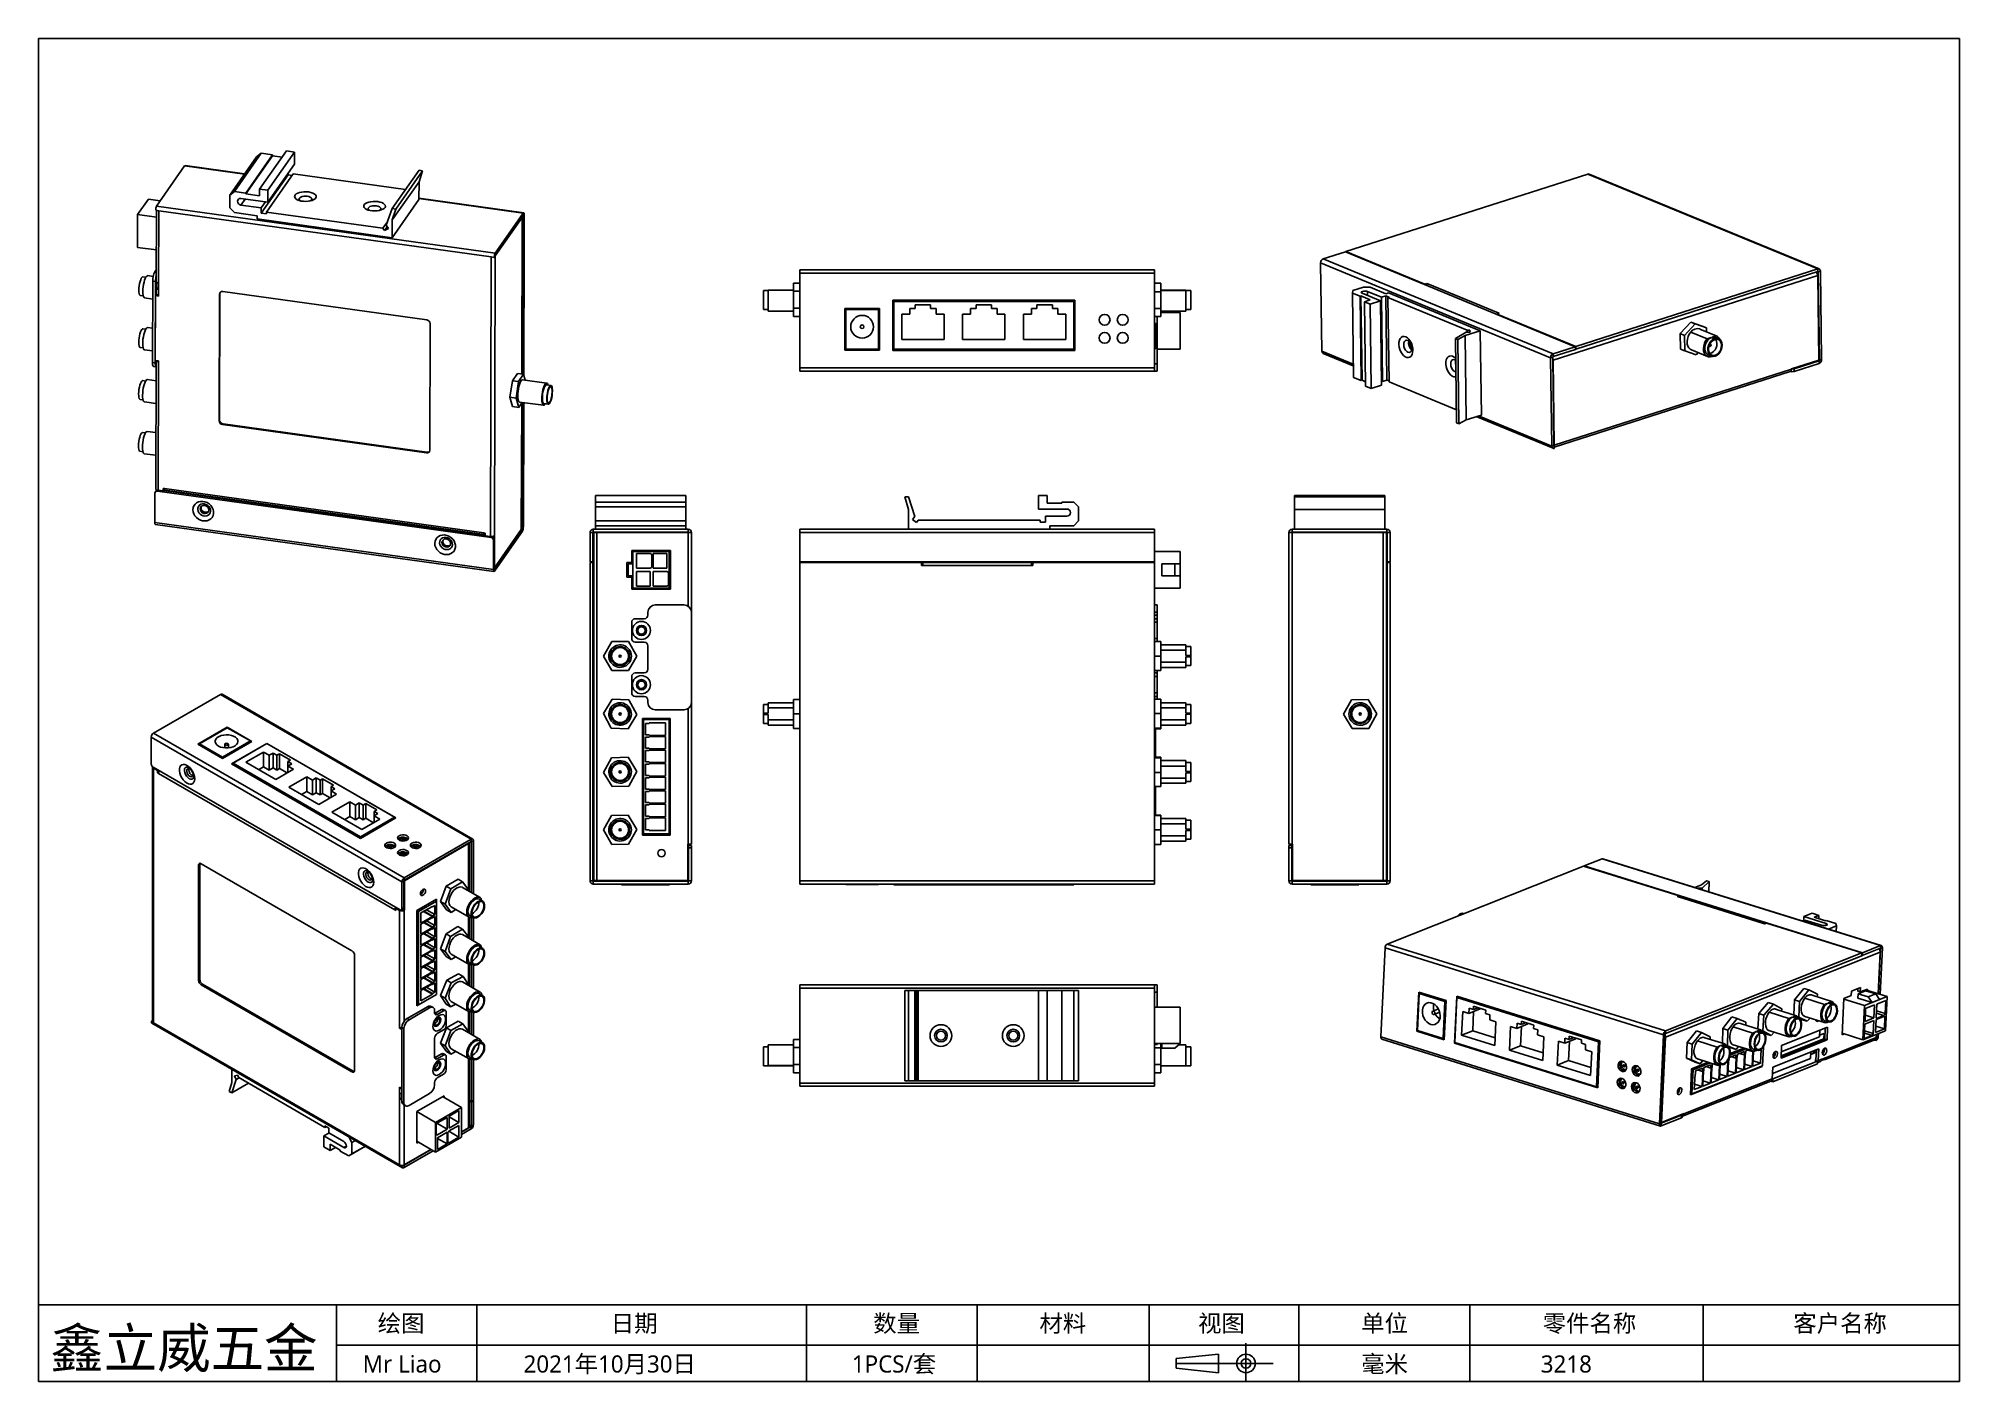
# Model space of a CAD drawing. Header units: millimetres. Extents: x 376 to 908, y -80 to 291.
import ezdxf

# ---------------------------------------------------------------- set-up
doc = ezdxf.new("R2010")
doc.units = ezdxf.units.MM
doc.header["$LTSCALE"] = 2
for name, color, linetype in [('1轮廓实线层', 7, 'Continuous'), ('2细线层', 4, 'Continuous'), ('6文字层', 3, 'Continuous')]:
    doc.layers.add(name, color=color, linetype=linetype)
doc.styles.add('SLDTEXTSTYLE0', font='')
doc.styles.add('SLDTEXTSTYLE1', font='')
doc.styles.add('SLDTEXTSTYLE2', font='simkai.ttf', dxfattribs={"bigfont": 'bigfont'})
doc.styles.get('SLDTEXTSTYLE0').set_extended_font_data('Microsoft YaHei')
doc.styles.get('SLDTEXTSTYLE1').set_extended_font_data('Microsoft YaHei')

msp = doc.modelspace()

# ---------------------------------------------------------------- texts
at = {"layer": '6文字层', "attachment_point": 1}
for s, insert, char_height, style in [('鑫立威五金', (379.64, -65.45), 10.837, 'SLDTEXTSTYLE2'), ('绘图', (470.17, -61.66), 4.741, 'SLDTEXTSTYLE0'), ('日期', (534.65, -61.66), 4.741, 'SLDTEXTSTYLE0'), ('数量', (607.2, -61.66), 4.741, 'SLDTEXTSTYLE0'), ('材料', (653.14, -61.66), 4.741, 'SLDTEXTSTYLE0'), ('视图', (697, -61.66), 4.741, 'SLDTEXTSTYLE0'), ('单位', (742.12, -61.66), 4.741, 'SLDTEXTSTYLE0'), ('零件名称', (792.31, -61.66), 4.741, 'SLDTEXTSTYLE0'), ('客户名称', (861.6, -61.66), 4.741, 'SLDTEXTSTYLE0'), ('Mr Liao', (466.04, -72.89), 4.741, 'SLDTEXTSTYLE1'), ('2021年10月30日', (510.51, -72.89), 4.7413, 'SLDTEXTSTYLE0'), ('1PCS/套', (601.28, -72.89), 4.741, 'SLDTEXTSTYLE0'), ('毫米', (742.12, -72.89), 4.741, 'SLDTEXTSTYLE0'), ('3218', (791.77, -72.89), 4.741, 'SLDTEXTSTYLE0')]:
    msp.add_mtext(s, dxfattribs=dict(at, insert=insert, char_height=char_height, style=style))

# ---------------------------------------------------------------- linework, layer by layer
at = {"layer": '1轮廓实线层'}
for p, q in [((409.06, 244.77), (416.79, 255.83)), ((433.32, 253.54), (416.79, 255.83)), ((433.39, 253.63), (416.91, 255.92)), ((429.31, 247.8), (436.69, 258.35)), ((430.56, 248.79), (437.94, 259.35)), ((433.71, 248.36), (441.09, 258.91)), ((433.71, 248.09), (441.09, 258.64)), ((437.94, 259.35), (436.69, 258.35)), ((437.53, 249.44), (444.92, 259.99)), ((441.09, 258.91), (437.94, 259.35)), ((439.82, 245.8), (447.2, 256.36)), ((439.83, 249.12), (447.21, 259.67)), ((441.09, 258.64), (441.09, 258.91)), ((443.72, 258.27), (441.09, 258.64)), ((447.21, 259.67), (444.92, 259.99)), ((447.2, 256.36), (447.21, 259.67)), ((437.99, 242.83), (445.38, 253.38)), ((439.43, 243.08), (446.81, 253.63)), ((445.38, 253.38), (445.38, 253.75)), ((446.53, 253.22), (445.38, 253.38)), ((477.89, 249.31), (446.81, 253.63)), ((474.21, 240.94), (481.6, 251.49)), ((474.22, 244.07), (481.61, 254.63)), ((475.18, 243.94), (482.56, 254.49)), ((481.58, 246.56), (481.6, 251.49)), ((481.6, 251.49), (482.56, 254.49)), ((482.56, 254.49), (481.61, 254.63)), ((804.8, 253.61), (737.89, 232.15)), ((804.8, 253.61), (868.39, 227.37)), ((868.74, 227.36), (805.16, 253.6)), ((403.79, 242.4), (406.78, 246.66)), ((410.06, 246.2), (406.78, 246.66)), ((502.68, 231.77), (409.06, 244.77)), ((429.31, 247.8), (429.3, 244.3)), ((430.56, 248.79), (429.31, 247.8)), ((433.71, 248.36), (430.56, 248.79)), ((432.36, 245.04), (433.51, 246.68)), ((438, 244.26), (432.36, 245.04)), ((432.37, 246.84), (439.82, 245.8)), ((433.71, 248.09), (433.71, 248.36)), ((437.53, 247.56), (433.71, 248.09)), ((437.53, 249.44), (437.53, 247.56)), ((439.83, 249.12), (437.53, 249.44)), ((438, 244.26), (439.14, 245.9)), ((439.82, 245.8), (439.83, 249.12)), ((474.2, 236), (481.58, 246.56)), ((510.54, 242.91), (481.58, 246.93)), ((510.42, 242.83), (481.58, 246.83)), ((403.77, 233.34), (403.79, 242.4)), ((409.01, 241.67), (403.79, 242.4)), ((408.79, 243.59), (409.65, 243.47)), ((409.01, 243.56), (408.96, 223.85)), ((409.65, 243.47), (409.59, 223.47)), ((501.56, 230.7), (409.65, 243.47)), ((429.3, 244.3), (430.54, 242.97)), ((430.54, 242.97), (436.85, 242.09)), ((436.85, 242.09), (436.84, 241.19)), ((436.84, 241.19), (474.2, 236)), ((437.99, 242.83), (438, 244.26)), ((439.43, 242.63), (437.99, 242.83)), ((439.43, 243.08), (439.43, 242.63)), ((471.63, 238.6), (439.43, 243.08)), ((471.63, 238.6), (472.87, 240.39)), ((474.22, 244.07), (472.53, 239.45)), ((472.53, 239.45), (473.16, 238.55)), ((474.2, 236), (474.21, 240.94)), ((474.21, 240.94), (475.18, 243.94)), ((475.18, 243.94), (474.22, 244.07)), ((502.68, 231.77), (510.42, 242.83)), ((502.68, 231.05), (510.42, 242.11)), ((502.68, 230.96), (510.12, 241.6)), ((510.01, 198.32), (510.12, 241.6)), ((510.05, 198.32), (510.16, 241.72)), ((510.07, 241.61), (510.12, 241.6)), ((510.39, 242.07), (510.45, 242.06)), ((510.42, 242.11), (510.42, 242.83)), ((510.43, 234.8), (510.45, 242.06)), ((510.45, 242.06), (510.69, 242.4)), ((510.67, 235.14), (510.69, 242.4)), ((472.07, 237.96), (471.63, 238.6)), ((472.07, 237.96), (472.82, 239.03)), ((473.16, 238.55), (472.07, 237.96)), ((510.15, 234.84), (510.43, 234.8)), ((510.15, 234.66), (510.43, 234.62)), ((510.33, 198.28), (510.43, 234.62)), ((510.67, 235.14), (510.43, 234.8)), ((510.67, 234.96), (510.43, 234.62)), ((510.55, 234.97), (510.67, 234.96)), ((510.57, 198.03), (510.67, 234.96)), ((408.98, 232.61), (403.77, 233.34)), ((501.35, 153.44), (501.56, 230.7)), ((502.42, 230.58), (501.56, 230.7)), ((502.65, 230.92), (502.42, 230.58)), ((502.48, 153.7), (502.68, 230.96)), ((502.66, 230.97), (502.68, 230.96)), ((502.68, 231.77), (502.68, 231.05)), ((794.48, 202.83), (730.9, 229.07)), ((731.23, 204.65), (730.9, 229.07)), ((731.57, 230.13), (737.73, 232.1)), ((731.57, 230.13), (795.15, 203.89)), ((737.73, 232.1), (801.32, 205.86)), ((737.89, 232.15), (759.69, 223.16)), ((737.89, 232.15), (737.89, 232.04)), ((406.09, 225.1), (405.28, 225.21)), ((408.11, 225.31), (406.59, 225.52)), ((407.91, 201.54), (407.97, 223.96)), ((407.97, 223.96), (408.73, 223.86)), ((408.57, 226.6), (408.97, 227.18)), ((408.57, 226.6), (408.97, 226.55)), ((408.68, 201.44), (408.73, 223.86)), ((409, 223.73), (409, 222.18)), ((409.59, 221.68), (409.59, 223.47)), ((585.12, 223.44), (586.92, 223.44)), ((585.12, 221.2), (585.12, 223.44)), ((684.92, 227.12), (586.92, 227.12)), ((586.92, 226.22), (586.92, 227.12)), ((684.92, 226.22), (586.92, 226.22)), ((586.92, 200.02), (586.92, 226.22)), ((684.92, 226.22), (684.92, 227.12)), ((684.92, 200.02), (684.92, 226.22)), ((686.72, 223.44), (684.92, 223.44)), ((686.72, 223.44), (684.92, 223.44)), ((686.72, 223.44), (686.72, 223.44)), ((686.72, 223.44), (686.72, 221.08)), ((759.69, 223.16), (760.3, 223.35)), ((759.69, 223.04), (759.69, 223.16)), ((760.3, 223.35), (760.56, 223.25)), ((760.31, 223.1), (760.3, 223.35)), ((760.56, 223.25), (780.03, 215.21)), ((868.33, 225.58), (795.18, 202.12)), ((868.39, 227.37), (801.47, 205.91)), ((868.4, 226.63), (801.48, 205.17)), ((868.33, 225.58), (868.65, 202.18)), ((868.35, 226.61), (868.47, 226.56)), ((868.4, 226.63), (868.39, 227.37)), ((869.08, 226.75), (868.47, 226.56)), ((868.81, 202.14), (868.47, 226.56)), ((869.42, 202.33), (869.08, 226.75)), ((404.56, 220.01), (405.37, 219.9)), ((405.74, 219.36), (407.96, 219.05)), ((408.72, 220), (408.68, 202.07)), ((408.96, 220.34), (408.72, 220)), ((409.58, 219.88), (408.72, 220)), ((408.96, 222.06), (408.95, 220.53)), ((409.09, 220.32), (408.96, 220.34)), ((409.59, 222.09), (409, 222.18)), ((409.58, 219.88), (409.59, 220.15)), ((409.59, 221.68), (409.59, 220.15)), ((426.31, 185.38), (426.41, 220.35)), ((426.55, 220.56), (426.41, 220.35)), ((426.46, 185.59), (426.55, 220.56)), ((427.36, 221.12), (483.73, 213.29)), ((576.87, 216.2), (576.87, 221.44)), ((578.17, 221.44), (576.87, 221.44)), ((585.12, 221.47), (578.17, 221.47)), ((578.17, 215.71), (578.17, 221.47)), ((585.12, 221.2), (586.92, 221.2)), ((585.12, 216.58), (585.12, 221.2)), ((662.97, 218.72), (612.57, 218.72)), ((612.57, 218.72), (612.57, 204.87)), ((662.67, 218.42), (612.87, 218.42)), ((612.87, 218.42), (612.87, 205.17)), ((662.67, 205.17), (662.67, 218.42)), ((662.97, 204.87), (662.97, 218.72)), ((686.72, 221.08), (684.92, 221.08)), ((686.72, 221.49), (693.67, 221.49)), ((693.67, 221.49), (686.72, 221.49)), ((686.72, 221.46), (693.67, 221.46)), ((693.67, 221.42), (686.72, 221.42)), ((686.72, 221.08), (686.72, 216.47)), ((693.67, 221.49), (693.67, 221.46)), ((693.67, 221.46), (693.67, 221.44)), ((694.97, 221.44), (693.67, 221.44)), ((693.67, 221.44), (694.97, 221.44)), ((693.67, 221.44), (693.67, 221.42)), ((693.67, 221.44), (694.97, 221.44)), ((694.97, 221.44), (693.67, 221.44)), ((693.67, 221.42), (693.67, 215.71)), ((694.97, 221.44), (694.97, 216.2)), ((694.97, 221.44), (694.97, 221.44)), ((694.97, 221.44), (694.97, 221.44)), ((739.67, 220.71), (739.81, 221.38)), ((741.81, 219.83), (739.67, 220.71)), ((739.99, 197.41), (739.67, 220.71)), ((739.81, 221.38), (742.78, 222.33)), ((742.04, 219.9), (741.81, 219.83)), ((742.13, 196.52), (741.81, 219.83)), ((744.63, 218.83), (742.04, 219.9)), ((742.36, 196.6), (742.04, 219.9)), ((742.35, 220.66), (747.41, 218.58)), ((742.78, 222.33), (744.61, 222.3)), ((743.03, 218.32), (744.63, 218.83)), ((744.59, 217.67), (743.03, 218.32)), ((743.35, 195.01), (743.03, 218.32)), ((747.7, 219.57), (743.87, 221.15)), ((743.88, 220.03), (743.87, 221.15)), ((747.41, 218.58), (744.59, 217.67)), ((744.61, 222.3), (748.9, 220.53)), ((747.73, 195.27), (747.41, 218.58)), ((748.91, 219.96), (747.7, 219.57)), ((748.01, 196.27), (747.7, 219.57)), ((748.9, 220.53), (749.66, 220.77)), ((749.89, 219.56), (748.91, 219.96)), ((749.23, 196.66), (748.91, 219.96)), ((749.51, 219.44), (749.89, 219.56)), ((771.37, 210.42), (749.51, 219.44)), ((749.83, 196.14), (749.51, 219.44)), ((749.66, 220.77), (775.02, 210.3)), ((576.87, 216.2), (578.17, 216.2)), ((578.17, 215.71), (585.12, 215.71)), ((585.12, 214.2), (585.12, 216.58)), ((585.12, 216.58), (586.92, 216.58)), ((585.12, 214.2), (586.92, 214.2)), ((608.92, 216.47), (599.32, 216.47)), ((599.32, 216.47), (599.32, 204.92)), ((608.62, 216.17), (599.62, 216.17)), ((599.62, 216.17), (599.62, 205.22)), ((605.32, 216.17), (605.32, 216.47)), ((608.62, 205.22), (608.62, 216.17)), ((608.92, 204.92), (608.92, 216.47)), ((617.27, 214.92), (615.07, 214.92)), ((615.07, 214.92), (615.07, 207.92)), ((618.77, 216.42), (617.27, 216.42)), ((617.27, 216.42), (617.27, 214.92)), ((623.07, 217.42), (618.77, 217.42)), ((618.77, 217.42), (618.77, 216.42)), ((623.07, 216.42), (623.07, 217.42)), ((624.57, 216.42), (623.07, 216.42)), ((624.57, 214.92), (624.57, 216.42)), ((626.77, 214.92), (624.57, 214.92)), ((626.77, 207.92), (626.77, 214.92)), ((634.12, 214.92), (631.92, 214.92)), ((631.92, 214.92), (631.92, 207.92)), ((635.62, 216.42), (634.12, 216.42)), ((634.12, 216.42), (634.12, 214.92)), ((639.92, 217.42), (635.62, 217.42)), ((635.62, 217.42), (635.62, 216.42)), ((639.92, 216.42), (639.92, 217.42)), ((641.42, 216.42), (639.92, 216.42)), ((641.42, 214.92), (641.42, 216.42)), ((643.62, 214.92), (641.42, 214.92)), ((643.62, 207.92), (643.62, 214.92)), ((648.77, 214.92), (648.77, 207.92)), ((650.97, 214.92), (648.77, 214.92)), ((650.97, 216.42), (650.97, 214.92)), ((652.47, 216.42), (650.97, 216.42)), ((656.77, 217.42), (652.47, 217.42)), ((652.47, 217.42), (652.47, 216.42)), ((656.77, 216.42), (656.77, 217.42)), ((658.27, 216.42), (656.77, 216.42)), ((658.27, 214.92), (658.27, 216.42)), ((660.47, 214.92), (658.27, 214.92)), ((660.47, 207.92), (660.47, 214.92)), ((686.72, 216.47), (684.92, 216.47)), ((686.72, 214.2), (684.92, 214.2)), ((685.72, 214.2), (685.72, 212.12)), ((686.72, 214.2), (685.72, 214.2)), ((686.72, 216.47), (686.72, 214.2)), ((686.72, 215.71), (693.67, 215.71)), ((686.72, 215.32), (692.02, 215.32)), ((686.72, 214.2), (686.72, 214.2)), ((687.02, 215.71), (687.02, 215.32)), ((691.58, 215.71), (692.02, 215.32)), ((692.02, 215.32), (692.02, 205.22)), ((693.67, 216.2), (694.97, 216.2)), ((744.91, 194.37), (744.59, 217.67)), ((780.28, 215.11), (779.67, 214.91)), ((779.67, 214.91), (801.47, 205.91)), ((779.67, 214.8), (779.67, 214.91)), ((780.03, 215.21), (780.28, 215.11)), ((780.03, 215.02), (780.03, 215.21)), ((833.3, 212.67), (830.32, 209.49)), ((834.47, 212.19), (833.3, 212.67)), ((836.4, 211.57), (833.3, 212.67)), ((406.05, 210.75), (405.24, 210.86)), ((407.94, 210.98), (406.55, 211.17)), ((484.69, 212.26), (484.59, 177.28)), ((615.07, 207.92), (626.77, 207.92)), ((631.92, 207.92), (643.62, 207.92)), ((648.77, 207.92), (660.47, 207.92)), ((684.92, 212.37), (685.22, 212.37)), ((685.22, 212.37), (685.22, 205.27)), ((685.72, 212.12), (685.22, 212.12)), ((685.72, 211.12), (685.22, 211.12)), ((685.72, 209.12), (685.22, 209.12)), ((685.72, 212.12), (685.72, 211.12)), ((685.72, 211.12), (685.72, 209.12)), ((685.72, 209.12), (685.72, 201.12)), ((768.18, 208.11), (771.16, 209.9)), ((768.83, 207.84), (768.18, 208.11)), ((768.5, 184.8), (768.18, 208.11)), ((770.84, 208.96), (768.83, 207.84)), ((769.15, 184.54), (768.83, 207.84)), ((775.02, 210.3), (770.84, 208.96)), ((771.16, 185.66), (770.84, 208.96)), ((771.16, 209.9), (772.28, 209.94)), ((772.17, 210.45), (771.37, 210.42)), ((771.38, 209.91), (771.37, 210.42)), ((772.28, 209.94), (772.17, 210.45)), ((772.17, 209.94), (772.17, 210.45)), ((775.34, 187), (775.02, 210.3)), ((831.48, 209.01), (830.32, 209.49)), ((830.32, 209.49), (830.43, 205.21)), ((834.47, 212.19), (831.48, 209.01)), ((831.48, 209.01), (831.6, 204.72)), ((837.75, 208.04), (833.24, 209.9)), ((837.57, 211.09), (834.47, 212.19)), ((835.79, 210.77), (840.3, 208.91)), ((837.57, 211.09), (836.4, 211.57)), ((837.6, 210.03), (837.57, 211.09)), ((838.9, 208.43), (837.75, 208.04)), ((839.75, 208.08), (838.9, 208.43)), ((840.3, 208.91), (839.15, 208.52)), ((839.15, 208.52), (839.99, 208.17)), ((839.75, 208.08), (839.99, 208.17)), ((840.94, 208.12), (840.09, 208.47)), ((404.52, 205.66), (405.33, 205.55)), ((405.7, 205.01), (407.92, 204.7)), ((408.68, 202.07), (409.54, 201.95)), ((408.9, 202.04), (408.81, 166.59)), ((409.54, 201.68), (409.54, 201.95)), ((599.62, 205.22), (599.32, 205.22)), ((599.32, 204.92), (608.92, 204.92)), ((599.62, 205.22), (608.62, 205.22)), ((608.92, 205.22), (608.62, 205.22)), ((612.87, 205.22), (612.57, 205.22)), ((612.57, 204.87), (662.97, 204.87)), ((612.87, 205.17), (662.67, 205.17)), ((662.97, 205.22), (662.67, 205.22)), ((684.92, 205.27), (685.22, 205.27)), ((685.72, 205.22), (692.02, 205.22)), ((739.94, 201.06), (731.23, 204.65)), ((731.57, 204.04), (739.94, 200.58)), ((795.09, 203.02), (794.48, 202.83)), ((794.81, 178.41), (794.48, 202.83)), ((795.42, 178.6), (795.09, 203.02)), ((795.1, 202.15), (795.18, 202.12)), ((801.32, 205.86), (795.15, 203.89)), ((795.16, 203.14), (795.15, 203.89)), ((801.33, 205.12), (795.16, 203.14)), ((795.5, 178.63), (795.18, 202.12)), ((801.32, 205.86), (801.33, 205.12)), ((801.32, 205.23), (801.48, 205.17)), ((801.47, 205.91), (801.48, 205.17)), ((831.6, 204.72), (830.43, 205.21)), ((831.6, 204.72), (834.7, 203.62)), ((833.4, 205.03), (837.91, 203.17)), ((834.7, 203.62), (835.29, 204.25)), ((838.09, 203.62), (838.93, 203.27)), ((868.65, 202.18), (861.05, 199.74)), ((861.81, 199.8), (868.73, 202.02)), ((868.48, 202.12), (868.73, 202.02)), ((868.65, 202.2), (868.81, 202.14)), ((868.74, 201.27), (868.73, 202.02)), ((868.81, 202.14), (869.42, 202.33)), ((408.89, 196.49), (406.52, 196.82)), ((407.91, 201.54), (408.68, 201.44)), ((408.23, 200.41), (408.9, 200.31)), ((409.54, 201.68), (409.44, 166.21)), ((508.79, 198.49), (507.42, 196.47)), ((510.51, 198.25), (508.79, 198.49)), ((510.51, 198.25), (509.14, 196.23)), ((516.9, 195.84), (510.26, 196.76)), ((510.93, 196.67), (510.51, 198.25)), ((684.92, 200.02), (586.92, 200.02)), ((586.92, 199.12), (586.92, 200.02)), ((684.92, 199.12), (586.92, 199.12)), ((685.72, 201.12), (684.92, 201.12)), ((684.92, 199.12), (684.92, 200.02)), ((685.72, 199.12), (684.92, 199.12)), ((685.72, 201.12), (685.72, 199.12)), ((742.13, 196.52), (739.99, 197.41)), ((742.36, 196.6), (742.13, 196.52)), ((743.34, 196.19), (742.36, 196.6)), ((749.23, 196.66), (748.01, 196.27)), ((749.82, 196.42), (749.23, 196.66)), ((861.05, 199.65), (795.5, 178.63)), ((795.51, 178.11), (860.74, 199.03)), ((860.82, 199.07), (860.83, 199.07)), ((860.83, 199.07), (860.83, 199.08)), ((861.05, 199.74), (861.05, 199.65)), ((861.81, 199.8), (861.82, 199.05)), ((861.82, 199.05), (868.74, 201.27)), ((404.48, 191.31), (405.29, 191.2)), ((406.01, 196.4), (405.21, 196.51)), ((507.42, 196.47), (506.75, 191.9)), ((508.47, 191.67), (506.75, 191.9)), ((506.75, 191.9), (507.44, 189.36)), ((509.14, 196.23), (507.42, 196.47)), ((509.14, 196.23), (508.47, 191.67)), ((508.47, 191.67), (509.16, 189.12)), ((518.08, 195.19), (516.84, 195.36)), ((517.24, 195.3), (517.24, 195.4)), ((518.49, 193.88), (518.49, 193.59)), ((744.91, 194.37), (743.35, 195.01)), ((747.73, 195.27), (744.91, 194.37)), ((748.01, 196.27), (747.71, 196.4)), ((768.45, 188.45), (749.83, 196.14)), ((405.66, 190.66), (408.87, 190.21)), ((509.16, 189.12), (507.44, 189.36)), ((509.16, 189.12), (510.1, 190.51)), ((509.41, 190.6), (516.05, 189.68)), ((509.89, 155.37), (509.99, 190.34)), ((509.93, 155.49), (510.03, 190.4)), ((510.22, 155.75), (510.31, 190.48)), ((510.46, 156.08), (510.55, 190.45)), ((516.11, 190.16), (517.35, 189.99)), ((775.34, 187), (771.16, 185.66)), ((773.94, 186.55), (795.16, 177.8)), ((794.81, 178.41), (774.58, 186.76)), ((405.97, 182.05), (405.17, 182.17)), ((408.85, 182.14), (406.48, 182.47)), ((426.46, 185.59), (426.31, 185.38)), ((427.41, 184.56), (427.27, 184.35)), ((483.64, 176.52), (427.27, 184.35)), ((483.78, 176.73), (427.41, 184.56)), ((769.15, 184.54), (768.5, 184.8)), ((771.16, 185.66), (769.15, 184.54)), ((404.45, 176.97), (405.25, 176.85)), ((405.62, 176.31), (408.83, 175.87)), ((483.78, 176.73), (483.64, 176.52)), ((794.81, 178.41), (795.42, 178.6)), ((795.42, 178.66), (795.5, 178.63)), ((795.5, 178.54), (795.43, 178.56)), ((795.5, 178.53), (795.5, 178.54)), ((795.5, 178.53), (795.51, 177.79)), ((408.58, 165.43), (408.56, 157.27)), ((408.91, 166.08), (408.67, 165.74)), ((408.88, 166.44), (408.88, 166.03)), ((409.42, 166.21), (409.25, 165.97)), ((409.25, 165.97), (501.54, 153.15)), ((410.87, 166.01), (409.44, 166.21)), ((410.87, 166.01), (410.88, 166.74)), ((411.11, 166.35), (410.87, 166.01)), ((410.88, 166.74), (411.26, 166.68)), ((410.94, 166.1), (499.92, 153.74)), ((411.11, 166.35), (411.11, 166.7)), ((411.26, 166.68), (499.54, 154.42)), ((411.39, 166.22), (499.67, 153.96)), ((411.58, 166.2), (411.58, 166.01)), ((555.4, 164.72), (530.4, 164.72)), ((530.4, 164.72), (530.4, 162.92)), ((555.4, 164.72), (555.4, 162.92)), ((652.92, 161.02), (652.92, 164.72)), ((652.92, 164.72), (655.32, 164.72)), ((655.32, 164.72), (655.32, 162.62)), ((723.63, 164.72), (748.63, 164.72)), ((723.63, 164.42), (723.63, 164.72)), ((748.63, 164.42), (748.63, 164.72)), ((555.4, 162.92), (530.4, 162.92)), ((530.4, 162.92), (530.4, 161.62)), ((555.4, 161.62), (530.4, 161.62)), ((530.4, 161.62), (530.4, 157.72)), ((555.4, 162.92), (555.4, 161.62)), ((555.4, 161.62), (555.4, 157.72)), ((615.91, 164.42), (616.91, 164.42)), ((616.92, 160.92), (615.91, 164.42)), ((616.91, 164.42), (618.67, 159)), ((616.92, 155.42), (616.92, 160.92)), ((660.72, 161.02), (652.92, 161.02)), ((655.32, 162.62), (659.32, 162.62)), ((659.32, 162.62), (659.32, 162.92)), ((659.32, 162.92), (662.62, 162.92)), ((662.62, 162.92), (663.92, 161.62)), ((663.92, 161.62), (663.92, 157.72)), ((723.63, 160.92), (723.63, 164.42)), ((723.63, 164.42), (748.63, 164.42)), ((723.63, 160.92), (748.63, 160.92)), ((723.63, 155.42), (723.63, 160.92)), ((748.63, 160.92), (748.63, 164.42)), ((748.63, 155.42), (748.63, 160.92)), ((408.56, 157.27), (502.19, 144.27)), ((408.7, 156.76), (502.33, 143.75)), ((499.54, 154.42), (499.92, 154.37)), ((499.78, 154.39), (499.77, 154.04)), ((499.77, 154.04), (499.86, 154.16)), ((499.85, 154.15), (499.86, 154.15)), ((499.86, 154.16), (499.86, 154.38)), ((499.86, 154.15), (499.92, 154.23)), ((499.86, 153.75), (499.86, 154.15)), ((499.92, 154.37), (499.92, 153.64)), ((502.45, 144.56), (510.19, 155.61)), ((502.45, 143.84), (510.19, 154.9)), ((509.89, 155.37), (502.48, 144.78)), ((509.93, 155.65), (510.19, 155.61)), ((509.94, 155.79), (510.22, 155.75)), ((510.19, 154.9), (510.19, 155.61)), ((510.22, 155.75), (510.46, 156.08)), ((528.9, 154.52), (528.9, 146.42)), ((529.7, 154.52), (528.9, 154.52)), ((529.7, 154.52), (529.7, 146.42)), ((556, 155.42), (529.8, 155.42)), ((529.8, 154.62), (529.8, 155.42)), ((556, 154.62), (529.8, 154.62)), ((529.9, 154.52), (529.9, 58.37)), ((529.9, 154.52), (530.8, 154.52)), ((555.4, 157.72), (530.4, 157.72)), ((530.4, 157.72), (530.4, 156.42)), ((555.4, 156.42), (530.4, 156.42)), ((530.4, 156.42), (530.4, 155.42)), ((530.8, 154.52), (530.8, 58.37)), ((530.8, 154.52), (556, 154.52)), ((555.4, 157.72), (555.4, 156.42)), ((555.4, 156.42), (555.4, 155.42)), ((556, 154.62), (556, 155.42)), ((556, 154.52), (556.1, 154.52)), ((556, 134.19), (556, 154.52)), ((556.9, 154.52), (556.1, 154.52)), ((556.9, 154.52), (556.9, 132.52)), ((586.92, 154.52), (586.92, 155.42)), ((586.92, 155.42), (684.92, 155.42)), ((684.92, 154.52), (586.92, 154.52)), ((586.92, 146.42), (586.92, 154.52)), ((618.67, 159), (618.01, 158.09)), ((618.01, 158.09), (619.14, 157.27)), ((619.14, 157.27), (619.62, 157.92)), ((619.62, 157.92), (653.32, 157.92)), ((653.32, 157.92), (653.32, 157.42)), ((653.32, 157.42), (654.82, 157.42)), ((654.82, 157.42), (654.82, 159.02)), ((654.82, 159.02), (660.72, 159.02)), ((662.62, 156.42), (656.02, 156.42)), ((656.02, 156.42), (656.02, 155.42)), ((663.92, 157.72), (662.62, 156.42)), ((684.92, 155.42), (684.92, 154.52)), ((684.92, 154.52), (684.92, 146.42)), ((722.13, 68.37), (722.13, 154.52)), ((722.93, 154.52), (722.13, 154.52)), ((722.93, 154.52), (723.03, 154.52)), ((723.03, 155.42), (723.03, 154.62)), ((723.03, 155.42), (749.23, 155.42)), ((723.03, 154.62), (749.23, 154.62)), ((723.03, 154.52), (748.23, 154.52)), ((723.03, 68.37), (723.03, 154.52)), ((748.23, 58.37), (748.23, 154.52)), ((748.23, 154.52), (749.13, 154.52)), ((749.13, 154.52), (749.13, 58.37)), ((749.23, 154.62), (749.23, 155.42)), ((749.33, 154.52), (750.13, 154.52)), ((749.33, 146.42), (749.33, 154.52)), ((750.13, 146.42), (750.13, 154.52)), ((501.35, 153.44), (499.92, 153.64)), ((501.54, 153.15), (501.74, 153.43)), ((502.21, 152.43), (502.19, 144.27)), ((502.44, 152.76), (502.21, 152.43)), ((502.44, 152.76), (502.42, 144.6)), ((502.48, 144.78), (502.51, 153.75)), ((502.51, 153.75), (502.48, 153.7)), ((551.1, 149.57), (540.4, 149.57)), ((540.4, 149.57), (540.4, 146.22)), ((540.7, 149.27), (540.7, 145.92)), ((550.8, 149.27), (540.7, 149.27)), ((550.8, 149.57), (550.8, 149.27)), ((550.8, 139.17), (550.8, 149.27)), ((551.1, 138.87), (551.1, 149.57)), ((684.92, 149.27), (692.02, 149.27)), ((692.02, 149.27), (692.02, 145.92)), ((502.19, 144.27), (502.42, 144.6)), ((502.42, 144.79), (502.48, 144.78)), ((502.43, 144.56), (502.45, 144.56)), ((502.45, 144.56), (502.45, 143.84)), ((528.9, 146.42), (529.7, 146.42)), ((528.9, 146.22), (529.7, 146.22)), ((528.9, 58.27), (528.9, 146.22)), ((529.7, 58.27), (529.7, 146.22)), ((529.71, 145.42), (529.71, 146.22)), ((529.9, 146.22), (529.71, 146.22)), ((529.9, 145.42), (529.71, 145.42)), ((540.4, 146.22), (539.1, 146.22)), ((539.1, 146.22), (539.1, 142.22)), ((539.4, 142.52), (539.4, 145.92)), ((540.7, 145.92), (539.4, 145.92)), ((540.7, 142.52), (540.7, 145.92)), ((541.7, 148.72), (541.7, 144.72)), ((545.5, 148.72), (541.7, 148.72)), ((541.7, 144.72), (545.5, 144.72)), ((545.5, 143.72), (541.7, 143.72)), ((541.7, 143.72), (541.7, 139.72)), ((545.5, 139.72), (545.5, 143.72)), ((546, 145.22), (546, 148.22)), ((550.1, 148.72), (546.3, 148.72)), ((546.3, 148.72), (546.3, 144.72)), ((546.3, 144.72), (550.1, 144.72)), ((546.3, 143.72), (546.3, 139.72)), ((550.1, 143.72), (546.3, 143.72)), ((550.1, 144.72), (550.1, 148.72)), ((684.92, 146.42), (586.92, 146.42)), ((586.92, 146.22), (586.92, 146.42)), ((586.92, 58.27), (586.92, 146.22)), ((620.52, 146.22), (586.92, 146.22)), ((587.82, 146.42), (587.82, 146.22)), ((591.92, 146.42), (591.92, 146.22)), ((594.27, 146.22), (594.27, 146.42)), ((606.77, 146.22), (606.77, 146.42)), ((620.52, 145.41), (620.52, 146.22)), ((620.92, 145.41), (620.52, 145.41)), ((620.92, 146.42), (620.92, 146.23)), ((650.92, 146.23), (620.92, 146.23)), ((620.92, 146.23), (620.92, 146.22)), ((620.92, 146.22), (650.92, 146.22)), ((620.92, 145.41), (620.92, 146.22)), ((650.92, 145.41), (620.92, 145.41)), ((650.92, 146.23), (650.92, 146.42)), ((650.92, 146.22), (650.92, 146.23)), ((650.92, 146.22), (650.92, 145.41)), ((651.32, 145.41), (650.92, 145.41)), ((651.32, 146.22), (651.32, 145.41)), ((684.92, 146.22), (651.32, 146.22)), ((678.12, 146.42), (678.12, 146.22)), ((679.92, 146.22), (679.92, 146.42)), ((684.02, 146.42), (684.02, 146.22)), ((684.92, 146.42), (684.92, 146.22)), ((684.92, 58.27), (684.92, 146.22)), ((687.02, 145.92), (687.02, 142.52)), ((687.02, 145.92), (690.58, 145.92)), ((690.58, 142.52), (690.58, 145.92)), ((692.02, 145.92), (690.58, 145.92)), ((692.02, 142.52), (692.02, 145.92)), ((749.32, 146.22), (749.13, 146.22)), ((749.32, 145.42), (749.13, 145.42)), ((749.32, 145.42), (749.32, 146.22)), ((750.13, 146.42), (749.33, 146.42)), ((750.13, 146.22), (749.33, 146.22)), ((749.33, 58.27), (749.33, 146.22)), ((750.13, 58.27), (750.13, 146.22)), ((539.1, 142.22), (540.4, 142.22)), ((539.4, 142.52), (540.7, 142.52)), ((540.4, 142.22), (540.4, 138.87)), ((540.4, 138.87), (551.1, 138.87)), ((540.7, 142.52), (540.7, 139.17)), ((540.7, 139.17), (550.8, 139.17)), ((541.7, 139.72), (545.5, 139.72)), ((546.3, 139.72), (550.1, 139.72)), ((550.6, 140.22), (550.6, 143.22)), ((550.8, 139.17), (550.8, 138.87)), ((684.92, 139.17), (692.02, 139.17)), ((687.02, 142.52), (690.58, 142.52)), ((690.58, 142.52), (692.02, 142.52)), ((692.02, 142.52), (692.02, 139.17)), ((554.9, 134.52), (546.9, 134.52)), ((685.72, 134.52), (684.92, 134.52)), ((685.72, 134.52), (685.72, 132.52)), ((540.4, 129.72), (540.4, 125.22)), ((543.9, 130.72), (541.4, 130.72)), ((544.9, 132.52), (544.9, 131.72)), ((556.9, 107.52), (556.9, 132.52)), ((685.72, 132.52), (684.92, 132.52)), ((685.72, 131.72), (684.92, 131.72)), ((685.72, 130.72), (684.92, 130.72)), ((685.72, 129.72), (684.92, 129.72)), ((685.72, 132.52), (685.72, 131.72)), ((685.72, 131.72), (685.72, 130.72)), ((685.72, 130.72), (685.72, 129.72)), ((685.72, 129.72), (685.72, 125.22)), ((534.89, 124.37), (532.58, 120.36)), ((539.51, 124.37), (534.89, 124.37)), ((541.82, 120.37), (539.51, 124.37)), ((541.4, 124.22), (543.9, 124.22)), ((544.9, 123.22), (544.9, 116.72)), ((685.72, 125.22), (684.92, 125.22)), ((686.72, 124.37), (684.92, 124.37)), ((686.72, 124.37), (684.92, 124.37)), ((685.72, 125.22), (685.72, 124.37)), ((686.72, 124.37), (686.72, 120.36)), ((686.72, 124.37), (686.72, 124.37)), ((693.67, 123.48), (686.72, 123.48)), ((693.67, 123.48), (693.67, 122.04)), ((694.97, 122.99), (693.67, 122.99)), ((694.97, 122.99), (694.97, 120.53)), ((532.58, 120.36), (534.9, 116.37)), ((534.4, 121.72), (534.4, 119.02)), ((534.58, 122.04), (534.58, 120.53)), ((534.58, 120.2), (534.58, 120.53)), ((534.58, 120.2), (534.58, 118.69)), ((539.52, 116.37), (541.82, 120.37)), ((686.72, 120.36), (684.92, 120.36)), ((686.72, 122.04), (693.67, 122.04)), ((686.72, 120.36), (686.72, 116.37)), ((693.67, 118.69), (686.72, 118.69)), ((686.72, 117.26), (693.67, 117.26)), ((693.67, 122.04), (693.67, 120.53)), ((693.67, 120.53), (694.97, 120.53)), ((694.97, 120.2), (693.67, 120.2)), ((693.67, 120.2), (693.67, 118.69)), ((693.67, 118.69), (693.67, 117.26)), ((693.67, 117.74), (694.97, 117.74)), ((694.97, 120.2), (694.97, 120.53)), ((694.97, 120.2), (694.97, 117.74)), ((534.9, 116.37), (539.52, 116.37)), ((540.4, 114.72), (540.4, 110.22)), ((543.9, 115.72), (541.4, 115.72)), ((686.72, 116.37), (684.92, 116.37)), ((685.72, 115.72), (684.92, 115.72)), ((685.72, 114.72), (684.92, 114.72)), ((685.72, 116.37), (685.72, 115.72)), ((685.72, 115.72), (685.72, 114.72)), ((685.72, 114.72), (685.72, 110.22)), ((408.2, 99.08), (426.73, 109.77)), ((496.03, 69.77), (426.73, 109.77)), ((496.48, 69.81), (427.18, 109.82)), ((535.02, 108.44), (532.59, 104.51)), ((539.63, 108.3), (535.02, 108.44)), ((541.82, 104.23), (539.63, 108.3)), ((541.4, 109.22), (543.9, 109.22)), ((544.9, 108.22), (544.9, 107.52)), ((556.9, 107.52), (556.9, 68.37)), ((578.17, 106.99), (576.87, 106.99)), ((576.87, 104.57), (576.87, 106.99)), ((585.12, 107.48), (578.17, 107.48)), ((578.17, 106.09), (578.17, 107.48)), ((585.12, 108.41), (586.92, 108.41)), ((585.12, 104.45), (585.12, 108.41)), ((685.72, 110.22), (684.92, 110.22)), ((685.72, 109.22), (684.92, 109.22)), ((686.72, 108.44), (684.92, 108.44)), ((685.72, 110.22), (685.72, 109.22)), ((685.72, 109.22), (685.72, 108.44)), ((686.72, 108.44), (686.72, 104.51)), ((693.67, 107.48), (686.72, 107.48)), ((693.67, 107.48), (693.67, 106.12)), ((694.97, 106.99), (693.67, 106.99)), ((694.97, 106.99), (694.97, 104.61)), ((739.45, 108.33), (737.21, 104.29)), ((744.07, 108.41), (739.45, 108.33)), ((746.45, 104.45), (744.07, 108.41)), ((532.59, 104.51), (534.77, 100.44)), ((534.4, 105.72), (534.4, 103.02)), ((534.58, 104.29), (534.53, 102.77)), ((534.58, 104.29), (534.59, 104.61)), ((534.64, 106.12), (534.59, 104.61)), ((539.39, 100.3), (541.82, 104.23)), ((551.05, 103.12), (543.35, 103.12)), ((543.35, 103.12), (543.35, 70.92)), ((543.65, 102.82), (543.65, 71.22)), ((550.75, 102.82), (543.65, 102.82)), ((544.25, 101.74), (544.25, 98.64)), ((545.25, 101.74), (544.25, 101.74)), ((549.75, 101.92), (545.25, 101.92)), ((545.25, 101.92), (545.25, 101.74)), ((546.9, 105.52), (554.9, 105.52)), ((549.75, 98.47), (549.75, 101.92)), ((550.75, 71.22), (550.75, 102.82)), ((550.8, 103.12), (550.8, 70.92)), ((551.05, 70.92), (551.05, 103.12)), ((556, 68.37), (556, 105.85)), ((576.87, 104.57), (578.17, 104.57)), ((576.87, 104.57), (576.87, 104.25)), ((576.87, 101.74), (576.87, 104.25)), ((578.17, 104.25), (576.87, 104.25)), ((576.87, 101.74), (578.17, 101.74)), ((578.17, 106.09), (585.12, 106.09)), ((578.17, 104.57), (578.17, 106.09)), ((578.17, 102.74), (578.17, 104.25)), ((585.12, 102.74), (578.17, 102.74)), ((578.17, 101.26), (578.17, 102.74)), ((578.17, 101.26), (585.12, 101.26)), ((585.12, 100.41), (585.12, 104.45)), ((585.12, 104.45), (586.92, 104.45)), ((686.72, 104.51), (684.92, 104.51)), ((686.72, 106.12), (693.67, 106.12)), ((686.72, 104.51), (686.72, 100.44)), ((693.67, 102.77), (686.72, 102.77)), ((686.72, 101.26), (693.67, 101.26)), ((693.67, 106.12), (693.67, 104.61)), ((693.67, 104.61), (694.97, 104.61)), ((694.97, 104.29), (693.67, 104.29)), ((693.67, 104.29), (693.67, 102.77)), ((693.67, 102.77), (693.67, 101.26)), ((693.67, 101.74), (694.97, 101.74)), ((694.97, 104.29), (694.97, 104.61)), ((694.97, 104.29), (694.97, 101.74)), ((737.21, 104.29), (739.59, 100.33)), ((744.21, 100.41), (746.45, 104.45)), ((744.45, 104.57), (744.42, 106.09)), ((744.45, 104.57), (744.45, 104.25)), ((744.48, 102.74), (744.45, 104.25)), ((744.63, 103.02), (744.63, 105.72)), ((476.86, 57.97), (407.57, 97.97)), ((407.57, 90.54), (407.57, 97.97)), ((477.5, 59.07), (408.2, 99.08)), ((428.6, 100.73), (420.44, 96.02)), ((420.44, 96.02), (427.22, 92.1)), ((428.6, 100.59), (420.86, 96.12)), ((420.86, 96.12), (427.22, 92.45)), ((420.86, 95.77), (420.86, 96.12)), ((427.22, 92.45), (434.97, 96.92)), ((427.22, 92.1), (435.39, 96.81)), ((427.9, 95.98), (427.9, 95.01)), ((435.39, 96.81), (428.6, 100.73)), ((428.6, 100.59), (428.6, 100.73)), ((434.97, 96.92), (428.6, 100.59)), ((428.9, 95.01), (428.9, 95.98)), ((439.56, 96.24), (429.77, 90.59)), ((439.56, 96.2), (430.19, 90.79)), ((434.97, 96.57), (434.97, 96.92)), ((475.2, 75.67), (439.56, 96.24)), ((439.56, 96.2), (439.56, 96.24)), ((474.78, 75.87), (439.56, 96.2)), ((534.77, 100.44), (539.39, 100.3)), ((543.65, 97.12), (543.35, 97.12)), ((544.25, 98.64), (545.25, 98.64)), ((544.25, 97.99), (544.25, 94.89)), ((545.25, 97.99), (544.25, 97.99)), ((545.25, 98.64), (545.25, 98.47)), ((545.25, 98.47), (549.75, 98.47)), ((545.25, 98.17), (545.25, 97.99)), ((549.75, 98.17), (545.25, 98.17)), ((549.75, 94.72), (549.75, 98.17)), ((550.8, 97.12), (550.75, 97.12)), ((585.12, 100.41), (586.92, 100.41)), ((585.12, 100.33), (585.12, 100.41)), ((585.12, 100.33), (586.92, 100.33)), ((686.72, 100.44), (684.92, 100.44)), ((686.72, 100.3), (684.92, 100.3)), ((685.22, 100.3), (685.22, 92.43)), ((686.72, 100.44), (686.72, 100.3)), ((739.59, 100.33), (744.21, 100.41)), ((427.22, 92.1), (427.22, 92.45)), ((429.77, 90.59), (465.41, 70.01)), ((430.19, 90.34), (430.19, 90.79)), ((430.19, 90.79), (465.41, 70.46)), ((438.64, 93.87), (433.69, 91.02)), ((433.69, 91.02), (441.97, 86.24)), ((440.2, 92.97), (438.64, 93.87)), ((438.64, 89.79), (438.64, 93.87)), ((441.26, 93.59), (440.2, 92.97)), ((440.2, 88.89), (440.2, 92.97)), ((442.32, 92.97), (441.26, 93.59)), ((441.26, 89.5), (441.26, 93.59)), ((443.03, 93.38), (442.32, 92.97)), ((442.32, 88.89), (442.32, 92.97)), ((446.07, 91.63), (443.03, 93.38)), ((443.03, 89.3), (443.03, 93.38)), ((445.36, 91.22), (446.07, 91.63)), ((446.42, 90.61), (445.36, 91.22)), ((445.36, 89.99), (445.36, 91.22)), ((445.36, 89.99), (446.42, 90.61)), ((534.78, 92.3), (532.59, 88.24)), ((539.4, 92.43), (534.78, 92.3)), ((541.82, 88.5), (539.4, 92.43)), ((544.25, 94.89), (545.25, 94.89)), ((545.25, 94.24), (544.25, 94.24)), ((544.25, 94.24), (544.25, 91.14)), ((544.25, 91.14), (545.25, 91.14)), ((544.25, 90.49), (544.25, 87.39)), ((545.25, 90.49), (544.25, 90.49)), ((545.25, 94.89), (545.25, 94.72)), ((545.25, 94.72), (549.75, 94.72)), ((545.25, 94.42), (545.25, 94.24)), ((549.75, 94.42), (545.25, 94.42)), ((545.25, 91.14), (545.25, 90.97)), ((545.25, 90.97), (549.75, 90.97)), ((549.75, 90.67), (545.25, 90.67)), ((545.25, 90.67), (545.25, 90.49)), ((549.75, 90.97), (549.75, 94.42)), ((549.75, 87.22), (549.75, 90.67)), ((686.72, 92.43), (684.92, 92.43)), ((686.72, 92.3), (684.92, 92.3)), ((686.72, 92.43), (686.72, 92.3)), ((686.72, 92.3), (686.72, 88.24)), ((693.67, 91.48), (686.72, 91.48)), ((693.67, 91.48), (693.67, 89.97)), ((694.97, 90.99), (693.67, 90.99)), ((694.97, 90.99), (694.97, 88.46)), ((407.94, 89.73), (407.94, 19.38)), ((476.37, 50.25), (408.06, 89.69)), ((408.42, 89.48), (408.2, 89.36)), ((408.2, 89.36), (408.2, 19.02)), ((408.2, 89.36), (409.26, 88.75)), ((409.48, 88.87), (409.26, 88.75)), ((409.26, 88.09), (409.26, 88.75)), ((409.62, 88.29), (409.26, 88.09)), ((409.55, 87.92), (409.26, 88.09)), ((474.88, 50.21), (409.55, 87.92)), ((409.83, 88.66), (409.83, 88.67)), ((417.93, 88.97), (417.97, 89.26)), ((438.64, 89.79), (437.23, 88.97)), ((440.2, 88.89), (438.64, 89.79)), ((441.26, 89.5), (440.2, 88.89)), ((442.32, 88.89), (441.26, 89.5)), ((441.97, 86.24), (446.92, 89.1)), ((443.03, 89.3), (442.32, 88.89)), ((445.15, 88.08), (443.03, 89.3)), ((446.92, 89.1), (445.36, 89.99)), ((445.36, 88.2), (445.36, 89.99)), ((450.56, 86.99), (445.61, 84.14)), ((452.11, 86.1), (450.56, 86.99)), ((450.56, 82.91), (450.56, 86.99)), ((453.18, 86.71), (452.11, 86.1)), ((452.11, 82.01), (452.11, 86.1)), ((454.24, 86.1), (453.18, 86.71)), ((453.18, 82.63), (453.18, 86.71)), ((454.94, 86.5), (454.24, 86.1)), ((454.24, 82.01), (454.24, 86.1)), ((457.98, 84.75), (454.94, 86.5)), ((454.94, 82.42), (454.94, 86.5)), ((532.59, 88.24), (535.01, 84.3)), ((534.4, 89.72), (534.4, 87.02)), ((534.54, 89.97), (534.58, 88.46)), ((534.59, 88.13), (534.58, 88.46)), ((534.59, 88.13), (534.63, 86.62)), ((539.63, 84.44), (541.82, 88.5)), ((543.35, 87.02), (543.65, 87.02)), ((544.25, 87.39), (545.25, 87.39)), ((545.25, 86.74), (544.25, 86.74)), ((544.25, 86.74), (544.25, 83.64)), ((545.25, 87.39), (545.25, 87.22)), ((545.25, 87.22), (549.75, 87.22)), ((549.75, 86.92), (545.25, 86.92)), ((545.25, 86.92), (545.25, 86.74)), ((549.75, 83.47), (549.75, 86.92)), ((550.75, 87.02), (550.8, 87.02)), ((686.72, 88.24), (684.92, 88.24)), ((686.72, 89.97), (693.67, 89.97)), ((686.72, 88.24), (686.72, 84.3)), ((693.67, 86.62), (686.72, 86.62)), ((686.72, 85.26), (693.67, 85.26)), ((693.67, 89.97), (693.67, 88.46)), ((693.67, 88.46), (694.97, 88.46)), ((694.97, 88.13), (693.67, 88.13)), ((693.67, 88.13), (693.67, 86.62)), ((693.67, 86.62), (693.67, 85.26)), ((693.67, 85.74), (694.97, 85.74)), ((694.97, 88.13), (694.97, 88.46)), ((694.97, 88.13), (694.97, 85.74)), ((445.61, 84.14), (453.88, 79.36)), ((450.56, 82.91), (449.15, 82.1)), ((452.11, 82.01), (450.56, 82.91)), ((453.18, 82.63), (452.11, 82.01)), ((454.24, 82.01), (453.18, 82.63)), ((453.88, 79.36), (458.83, 82.22)), ((454.94, 82.42), (454.24, 82.01)), ((457.06, 81.2), (454.94, 82.42)), ((457.28, 84.34), (457.98, 84.75)), ((458.34, 83.73), (457.28, 84.34)), ((457.28, 83.12), (457.28, 84.34)), ((457.28, 83.12), (458.34, 83.73)), ((458.83, 82.22), (457.28, 83.12)), ((457.28, 81.32), (457.28, 83.12)), ((462.47, 80.12), (457.52, 77.26)), ((464.03, 79.22), (462.47, 80.12)), ((462.47, 76.03), (462.47, 80.12)), ((465.09, 79.83), (464.03, 79.22)), ((466.15, 79.22), (465.09, 79.83)), ((465.09, 75.75), (465.09, 79.83)), ((535.01, 84.3), (539.63, 84.44)), ((544.25, 83.64), (545.25, 83.64)), ((545.25, 82.99), (544.25, 82.99)), ((544.25, 82.99), (544.25, 79.89)), ((544.25, 79.89), (545.25, 79.89)), ((545.25, 83.64), (545.25, 83.47)), ((545.25, 83.47), (549.75, 83.47)), ((549.75, 83.17), (545.25, 83.17)), ((545.25, 83.17), (545.25, 82.99)), ((545.25, 79.89), (545.25, 79.72)), ((545.25, 79.72), (549.75, 79.72)), ((549.75, 79.72), (549.75, 83.17)), ((686.72, 84.3), (684.92, 84.3)), ((685.22, 84.3), (685.22, 76.4)), ((457.52, 77.26), (465.8, 72.48)), ((462.47, 76.03), (461.06, 75.22)), ((464.03, 75.14), (462.47, 76.03)), ((464.03, 75.14), (464.03, 79.22)), ((465.09, 75.75), (464.03, 75.14)), ((466.15, 75.14), (465.09, 75.75)), ((465.41, 70.46), (474.78, 75.87)), ((465.41, 70.01), (475.2, 75.67)), ((465.8, 72.48), (470.75, 75.34)), ((466.86, 79.63), (466.15, 79.22)), ((466.15, 75.14), (466.15, 79.22)), ((466.86, 75.54), (466.15, 75.14)), ((469.9, 77.87), (466.86, 79.63)), ((466.86, 75.54), (466.86, 79.63)), ((468.98, 74.32), (466.86, 75.54)), ((469.19, 77.46), (469.9, 77.87)), ((470.25, 76.85), (469.19, 77.46)), ((469.19, 76.24), (469.19, 77.46)), ((469.19, 76.24), (470.25, 76.85)), ((470.75, 75.34), (469.19, 76.24)), ((469.19, 74.44), (469.19, 76.24)), ((474.78, 75.42), (474.78, 75.87)), ((534.85, 76.34), (532.58, 72.32)), ((539.47, 76.4), (534.85, 76.34)), ((541.82, 72.42), (539.47, 76.4)), ((545.25, 79.24), (544.25, 79.24)), ((544.25, 79.24), (544.25, 76.14)), ((544.25, 76.14), (545.25, 76.14)), ((545.25, 75.49), (544.25, 75.49)), ((544.25, 75.49), (544.25, 72.39)), ((549.75, 79.42), (545.25, 79.42)), ((545.25, 79.42), (545.25, 79.24)), ((545.25, 76.14), (545.25, 75.97)), ((545.25, 75.97), (549.75, 75.97)), ((549.75, 75.67), (545.25, 75.67)), ((545.25, 75.67), (545.25, 75.49)), ((549.75, 75.97), (549.75, 79.42)), ((549.75, 72.22), (549.75, 75.67)), ((686.72, 76.4), (684.92, 76.4)), ((686.72, 76.34), (684.92, 76.34)), ((686.72, 76.4), (686.72, 76.34)), ((686.72, 76.34), (686.72, 72.32)), ((693.67, 75.48), (686.72, 75.48)), ((693.67, 75.48), (693.67, 74.01)), ((694.97, 74.99), (693.67, 74.99)), ((694.97, 74.99), (694.97, 72.5)), ((465.41, 70.01), (465.41, 70.46)), ((477.5, 59.07), (496.03, 69.77)), ((477.5, 58.42), (496.03, 69.11)), ((496.03, 69.11), (496.03, 69.77)), ((496.1, 69.07), (496.03, 69.11)), ((496.66, 69.4), (496.1, 69.07)), ((496.1, 69.07), (496.1, 55.03)), ((496.66, 69.4), (496.66, 54.7)), ((532.58, 72.32), (534.94, 68.34)), ((534.4, 73.72), (534.4, 71.02)), ((534.56, 74.01), (534.58, 72.5)), ((534.58, 72.18), (534.58, 72.5)), ((534.58, 72.18), (534.6, 70.66)), ((539.56, 68.4), (541.82, 72.42)), ((543.35, 70.92), (551.05, 70.92)), ((543.65, 71.22), (550.75, 71.22)), ((544.25, 72.39), (545.25, 72.39)), ((545.25, 72.39), (545.25, 72.22)), ((545.25, 72.22), (549.75, 72.22)), ((686.72, 72.32), (684.92, 72.32)), ((686.72, 74.01), (693.67, 74.01)), ((686.72, 72.32), (686.72, 68.34)), ((693.67, 70.66), (686.72, 70.66)), ((686.72, 69.26), (693.67, 69.26)), ((693.67, 74.01), (693.67, 72.5)), ((693.67, 72.5), (694.97, 72.5)), ((694.97, 72.18), (693.67, 72.18)), ((693.67, 72.18), (693.67, 70.66)), ((693.67, 70.66), (693.67, 69.26)), ((693.67, 69.74), (694.97, 69.74)), ((694.97, 72.18), (694.97, 72.5)), ((694.97, 72.18), (694.97, 69.74)), ((474.78, 67.51), (474.78, 67.99)), ((477.57, 58.3), (495.32, 68.54)), ((495.18, 68.62), (495.32, 68.54)), ((495.32, 55.71), (495.32, 68.54)), ((495.58, 55.33), (495.58, 68.86)), ((534.94, 68.34), (539.56, 68.4)), ((555.9, 68.37), (555.9, 58.37)), ((555.9, 68.37), (556, 68.37)), ((556.9, 68.37), (556, 68.37)), ((556.1, 68.07), (556.9, 68.07)), ((556.1, 67.37), (556.1, 68.07)), ((556.9, 67.37), (556.1, 67.37)), ((556.1, 67.37), (556.1, 58.27)), ((556.9, 68.07), (556.9, 67.37)), ((556.9, 67.37), (556.9, 58.27)), ((686.72, 68.34), (684.92, 68.34)), ((723.03, 68.37), (722.13, 68.37)), ((722.13, 67.37), (722.13, 68.07)), ((722.13, 68.07), (722.93, 68.07)), ((722.93, 67.37), (722.13, 67.37)), ((722.13, 67.37), (722.13, 58.27)), ((722.93, 68.07), (722.93, 67.37)), ((722.93, 67.37), (722.93, 58.27)), ((723.13, 68.37), (723.03, 68.37)), ((723.13, 58.37), (723.13, 68.37)), ((803.73, 62.38), (808.73, 64.36)), ((885.7, 40.37), (808.73, 64.36)), ((885.93, 40.38), (808.95, 64.38)), ((421, 62.8), (420.65, 62.6)), ((420.65, 30.75), (420.65, 62.6)), ((421, 30.95), (421, 62.8)), ((421.36, 63), (463.07, 38.92)), ((467.42, 60.4), (467.47, 60.69)), ((477.5, 59.07), (477.5, 58.42)), ((492.39, 58.71), (489.13, 56.78)), ((493.67, 57.98), (492.39, 58.71)), ((749.31, 40.78), (803.6, 62.33)), ((829.99, 54.1), (803.6, 62.33)), ((803.73, 62.38), (803.72, 62.29)), ((880.7, 38.38), (803.73, 62.38)), ((477.43, 58.3), (476.86, 57.97)), ((476.86, 50.54), (476.86, 57.97)), ((477.43, 50.87), (477.43, 58.3)), ((477.57, 58.3), (477.45, 58.37)), ((477.57, 50.13), (477.57, 58.3)), ((486.44, 53.17), (481, 50.03)), ((482.84, 55.83), (482.83, 55.97)), ((486.44, 52.68), (486.44, 53.17)), ((489.13, 56.78), (487.53, 52.57)), ((490.4, 56.05), (488.8, 51.84)), ((490.4, 56.05), (489.13, 56.78)), ((493.67, 57.98), (490.4, 56.05)), ((498.54, 53.62), (493.62, 56.46)), ((495.33, 55.69), (493.67, 57.98)), ((495.26, 55.51), (495.33, 55.69)), ((495.32, 55.48), (495.32, 55.66)), ((499.21, 52.67), (498.29, 53.2)), ((498.82, 52.89), (498.82, 53.38)), ((528.9, 58.27), (529.7, 58.27)), ((529.8, 58.17), (529.8, 57.37)), ((556, 58.17), (529.8, 58.17)), ((556, 57.37), (529.8, 57.37)), ((530.8, 58.37), (529.9, 58.37)), ((555.9, 58.37), (530.8, 58.37)), ((537.6, 58.37), (537.6, 58.17)), ((537.6, 57.37), (537.6, 57.12)), ((550.85, 57.12), (537.6, 57.12)), ((550.85, 58.37), (550.85, 58.17)), ((550.85, 57.37), (550.85, 57.12)), ((556, 57.37), (556, 58.17)), ((556.1, 58.27), (556.9, 58.27)), ((684.92, 58.27), (586.92, 58.27)), ((586.92, 57.37), (586.92, 58.27)), ((684.92, 57.37), (586.92, 57.37)), ((599.62, 57.37), (599.62, 57.24)), ((608.62, 57.24), (599.62, 57.24)), ((608.62, 57.37), (608.62, 57.24)), ((612.87, 57.37), (612.87, 57.12)), ((662.67, 57.12), (612.87, 57.12)), ((662.67, 57.37), (662.67, 57.12)), ((684.92, 57.37), (684.92, 58.27)), ((722.13, 58.27), (722.93, 58.27)), ((723.03, 58.17), (723.03, 57.37)), ((723.03, 58.17), (749.23, 58.17)), ((723.03, 57.37), (749.23, 57.37)), ((748.23, 58.37), (723.13, 58.37)), ((728.18, 58.37), (728.18, 58.17)), ((728.18, 57.37), (728.18, 57.12)), ((741.43, 57.12), (728.18, 57.12)), ((728.23, 58.37), (728.23, 58.17)), ((728.23, 57.37), (728.23, 57.24)), ((739.18, 57.24), (728.23, 57.24)), ((739.18, 58.37), (739.18, 58.17)), ((739.18, 57.37), (739.18, 57.24)), ((741.43, 58.37), (741.43, 58.17)), ((741.43, 57.37), (741.43, 57.12)), ((749.13, 58.37), (748.23, 58.37)), ((749.23, 57.37), (749.23, 58.17)), ((749.33, 58.27), (750.13, 58.27)), ((829.49, 53.9), (829.99, 54.1)), ((829.81, 53.81), (829.49, 53.9)), ((853.37, 46.46), (829.81, 53.81)), ((829.98, 53.83), (829.99, 54.1)), ((853.58, 46.47), (830.01, 53.82)), ((834.36, 56.46), (836.18, 57.18)), ((836.37, 56.28), (835.29, 56.22)), ((835.29, 56.22), (835.35, 56.15)), ((836.18, 57.18), (837.55, 58.28)), ((836.35, 55.84), (836.37, 56.28)), ((838.33, 58.04), (836.37, 56.28)), ((837.55, 58.28), (838.33, 58.04)), ((838.2, 55.26), (838.33, 58.04)), ((475.17, 50.37), (474.88, 50.21)), ((475.17, 50.04), (474.88, 50.21)), ((475.38, 50.83), (475.17, 50.7)), ((475.17, 50.7), (475.17, 50.04)), ((475.17, 50.7), (476.23, 50.09)), ((476.23, 50.09), (476.44, 50.22)), ((476.23, 17.8), (476.23, 50.09)), ((476.72, 50.22), (477.28, 50.55)), ((476.86, 50.54), (477.43, 50.87)), ((477, 50.38), (477.5, 50.09)), ((477.07, 50.42), (477.57, 50.13)), ((477.57, 50.13), (477.5, 50.09)), ((477.5, 50.09), (477.5, 19.49)), ((481, 50.03), (481, 23.74)), ((481, 50.03), (481.42, 49.78)), ((486.44, 52.68), (481.42, 49.78)), ((481.42, 49.78), (481.42, 23.98)), ((485.31, 51.21), (482.13, 49.38)), ((482.13, 49.38), (482.13, 46.56)), ((482.13, 46.56), (485.31, 48.4)), ((485.31, 48.15), (482.13, 46.31)), ((482.87, 49.8), (485.31, 48.4)), ((483, 49.88), (485.31, 48.54)), ((483.7, 50.28), (486.02, 48.95)), ((485.19, 51.14), (485.31, 51.07)), ((485.19, 48.08), (485.31, 48.01)), ((486.02, 51.48), (485.31, 51.07)), ((485.31, 51.07), (485.31, 51.21)), ((485.31, 48.54), (486.02, 48.95)), ((485.31, 48.4), (485.31, 48.54)), ((486.02, 48.42), (485.31, 48.01)), ((485.31, 48.01), (485.31, 48.15)), ((486.02, 52.93), (486.44, 52.68)), ((486.02, 48.95), (486.02, 51.48)), ((486.02, 45.89), (486.02, 48.42)), ((486.44, 26.88), (486.44, 52.68)), ((488.8, 51.84), (487.53, 52.57)), ((487.53, 52.57), (489.19, 50.29)), ((488.8, 51.84), (490.47, 49.55)), ((490.47, 49.55), (489.19, 50.29)), ((490.47, 49.55), (491.79, 50.33)), ((490.51, 51.07), (495.43, 48.23)), ((495.32, 42.71), (495.32, 48.3)), ((495.58, 42.26), (495.58, 48.16)), ((495.67, 48.65), (496.59, 48.12)), ((496.1, 48.09), (496.1, 41.96)), ((496.66, 48.08), (496.66, 41.64)), ((499.75, 51.62), (499.75, 51.36)), ((769.75, 49.26), (769.55, 49.18)), ((770.07, 49.02), (769.55, 49.18)), ((769.75, 49.26), (770.26, 49.1)), ((770.5, 49.19), (770.29, 49.26)), ((864.47, 47.31), (864.52, 48.39)), ((864.52, 48.39), (866.8, 49.29)), ((870.64, 46.48), (864.52, 48.39)), ((866.8, 49.29), (868.68, 48.71)), ((868.68, 48.71), (867.39, 48.19)), ((867.39, 48.19), (870.53, 47.21)), ((868.64, 47.8), (868.68, 48.71)), ((482.13, 46.31), (482.13, 43.5)), ((482.13, 43.5), (485.31, 45.33)), ((485.31, 45.09), (482.13, 43.25)), ((482.13, 43.25), (482.13, 40.44)), ((482.87, 46.74), (485.31, 45.33)), ((482.87, 43.68), (485.31, 42.27)), ((483, 46.81), (485.31, 45.48)), ((483, 43.75), (485.31, 42.41)), ((483.7, 47.22), (486.02, 45.89)), ((483.7, 44.16), (486.02, 42.82)), ((485.19, 45.02), (485.31, 44.95)), ((485.31, 45.48), (486.02, 45.89)), ((485.31, 45.33), (485.31, 45.48)), ((486.02, 45.35), (485.31, 44.95)), ((485.31, 44.95), (485.31, 45.09)), ((485.31, 42.41), (486.02, 42.82)), ((486.02, 42.82), (486.02, 45.35)), ((489.08, 43.66), (487.53, 39.44)), ((490.35, 42.92), (488.8, 38.71)), ((492.34, 45.65), (489.08, 43.66)), ((490.35, 42.92), (489.08, 43.66)), ((493.62, 44.91), (490.35, 42.92)), ((493.62, 44.91), (492.34, 45.65)), ((495.33, 42.69), (493.62, 44.91)), ((498.54, 40.56), (493.62, 43.39)), ((495.24, 42.46), (495.33, 42.69)), ((495.32, 42.41), (495.32, 42.66)), ((853.69, 46.36), (853.37, 46.46)), ((854.19, 46.56), (853.69, 46.36)), ((880.58, 38.33), (854.19, 46.56)), ((864.13, 47.18), (864.77, 47.43)), ((864.77, 47.43), (869.41, 45.99)), ((870.53, 47.21), (870.72, 47.29)), ((870.62, 45.93), (870.64, 46.48)), ((870.72, 47.29), (873.31, 46.48)), ((873.53, 45.84), (871.28, 44.95)), ((873.31, 46.48), (873.53, 45.84)), ((873.45, 44.27), (873.53, 45.84)), ((463.78, 37.69), (463.78, 5.85)), ((482.13, 40.44), (485.31, 42.27)), ((485.31, 42.03), (482.13, 40.19)), ((482.13, 40.19), (482.13, 37.37)), ((482.13, 37.37), (485.31, 39.21)), ((485.31, 38.97), (482.13, 37.13)), ((482.87, 40.62), (485.31, 39.21)), ((482.87, 37.56), (485.31, 36.15)), ((483, 40.69), (485.31, 39.35)), ((483, 37.63), (485.31, 36.29)), ((483.7, 41.1), (486.02, 39.76)), ((483.7, 38.04), (486.02, 36.7)), ((485.19, 41.96), (485.31, 41.88)), ((485.19, 38.89), (485.31, 38.82)), ((485.31, 42.27), (485.31, 42.41)), ((486.02, 42.29), (485.31, 41.88)), ((485.31, 41.88), (485.31, 42.03)), ((485.31, 39.35), (486.02, 39.76)), ((485.31, 39.21), (485.31, 39.35)), ((486.02, 39.23), (485.31, 38.82)), ((485.31, 38.82), (485.31, 38.97)), ((486.02, 39.76), (486.02, 42.29)), ((486.02, 36.7), (486.02, 39.23)), ((488.8, 38.71), (487.53, 39.44)), ((487.53, 39.44), (489.24, 37.22)), ((488.8, 38.71), (490.52, 36.49)), ((490.52, 36.49), (489.24, 37.22)), ((490.51, 38.01), (495.43, 35.17)), ((490.52, 36.49), (491.79, 37.27)), ((499.21, 39.61), (498.29, 40.14)), ((498.81, 39.84), (498.8, 40.34)), ((499.75, 38.59), (499.75, 38.33)), ((747.57, 15.14), (748.71, 39.72)), ((825.69, 15.72), (748.71, 39.72)), ((826.29, 16.78), (749.31, 40.78)), ((826.25, 16.03), (880.55, 37.58)), ((885.62, 38.58), (826.27, 15.02)), ((826.29, 16.78), (880.58, 38.33)), ((880.58, 38.33), (880.55, 37.58)), ((880.67, 37.63), (880.55, 37.67)), ((885.67, 39.62), (880.67, 37.63)), ((880.7, 38.38), (880.67, 37.63)), ((885.7, 40.37), (880.7, 38.38)), ((885.62, 38.58), (885.08, 27.03)), ((885.14, 27.01), (885.73, 39.55)), ((885.6, 39.59), (885.73, 39.55)), ((885.62, 26.87), (886.22, 39.74)), ((885.67, 39.62), (885.7, 40.37)), ((885.73, 39.55), (886.22, 39.74)), ((482.13, 37.13), (482.13, 34.31)), ((482.13, 34.31), (485.31, 36.15)), ((485.31, 35.9), (482.13, 34.07)), ((482.13, 34.07), (482.13, 31.25)), ((482.13, 31.25), (485.31, 33.09)), ((485.31, 32.84), (482.13, 31)), ((482.87, 34.49), (485.31, 33.09)), ((483, 34.57), (485.31, 33.23)), ((483.7, 34.97), (486.02, 33.64)), ((483.7, 31.91), (486.02, 30.57)), ((485.19, 35.83), (485.31, 35.76)), ((485.19, 32.77), (485.31, 32.7)), ((485.31, 36.29), (486.02, 36.7)), ((485.31, 36.15), (485.31, 36.29)), ((486.02, 36.17), (485.31, 35.76)), ((485.31, 35.76), (485.31, 35.9)), ((485.31, 33.23), (486.02, 33.64)), ((485.31, 33.09), (485.31, 33.23)), ((486.02, 33.11), (485.31, 32.7)), ((485.31, 32.7), (485.31, 32.84)), ((486.02, 33.64), (486.02, 36.17)), ((486.02, 30.57), (486.02, 33.11)), ((492.51, 32.57), (489.25, 30.8)), ((493.78, 31.83), (492.51, 32.57)), ((495.32, 29.42), (495.32, 35.23)), ((495.58, 29.2), (495.58, 35.1)), ((495.67, 35.59), (496.59, 35.06)), ((496.1, 35.03), (496.1, 28.9)), ((496.66, 35.02), (496.66, 28.57)), ((421, 30.95), (420.65, 30.75)), ((421.71, 29.73), (421.36, 29.53)), ((463.07, 5.44), (421.36, 29.53)), ((463.43, 5.65), (421.71, 29.73)), ((481, 23.74), (486.44, 26.88)), ((481.42, 23.98), (486.44, 26.88)), ((482.13, 31), (482.13, 28.19)), ((482.13, 28.19), (485.31, 30.02)), ((485.31, 29.78), (482.13, 27.94)), ((482.13, 27.94), (482.13, 25.12)), ((482.13, 25.12), (485.31, 26.96)), ((482.87, 31.43), (485.31, 30.02)), ((482.87, 28.37), (485.31, 26.96)), ((483, 31.5), (485.31, 30.17)), ((483, 28.44), (485.31, 27.1)), ((483.7, 28.85), (486.02, 27.51)), ((485.19, 29.71), (485.31, 29.64)), ((485.31, 30.17), (486.02, 30.57)), ((485.31, 30.02), (485.31, 30.17)), ((486.02, 30.04), (485.31, 29.64)), ((485.31, 29.64), (485.31, 29.78)), ((485.31, 27.1), (486.02, 27.51)), ((485.31, 26.96), (485.31, 27.1)), ((486.02, 27.51), (486.02, 30.04)), ((486.44, 26.88), (486.44, 26.88)), ((486.44, 26.88), (486.44, 26.88)), ((489.25, 30.8), (487.53, 26.6)), ((488.8, 25.87), (487.53, 26.6)), ((487.53, 26.6), (489.07, 24.17)), ((490.52, 30.07), (488.8, 25.87)), ((490.52, 30.07), (489.25, 30.8)), ((493.78, 31.83), (490.52, 30.07)), ((498.54, 27.49), (493.62, 30.33)), ((495.33, 29.4), (493.78, 31.83)), ((495.31, 29.35), (495.33, 29.4)), ((495.32, 29.35), (495.32, 29.38)), ((499.21, 26.54), (498.29, 27.07)), ((498.86, 26.75), (498.87, 27.19)), ((586.92, 29.49), (586.92, 28.59)), ((586.92, 29.49), (587.82, 29.49)), ((586.92, 28.59), (684.92, 28.59)), ((586.92, 28.59), (586.92, 2.39)), ((587.82, 29.49), (684.02, 29.49)), ((615.91, 27.99), (615.91, 2.99)), ((615.91, 27.99), (616.91, 27.99)), ((616.91, 27.99), (616.91, 2.99)), ((616.91, 27.99), (618.67, 27.99)), ((618.67, 27.99), (618.67, 2.99)), ((618.67, 27.99), (619.14, 27.99)), ((619.14, 27.99), (619.14, 2.99)), ((619.14, 27.99), (619.62, 27.99)), ((619.62, 27.99), (619.62, 2.99)), ((619.62, 27.99), (652.92, 27.99)), ((652.92, 27.99), (652.92, 2.99)), ((652.92, 27.99), (655.32, 27.99)), ((655.32, 27.99), (655.32, 2.99)), ((655.32, 27.99), (659.32, 27.99)), ((659.32, 27.99), (659.32, 2.99)), ((659.32, 27.99), (662.62, 27.99)), ((662.62, 27.99), (662.62, 2.99)), ((662.62, 27.99), (663.92, 27.99)), ((663.92, 27.99), (663.92, 2.99)), ((684.92, 29.49), (684.02, 29.49)), ((685.72, 29.49), (684.92, 29.49)), ((684.92, 29.49), (684.92, 28.59)), ((684.92, 28.59), (684.92, 2.39)), ((685.72, 27.49), (684.92, 27.49)), ((685.72, 29.49), (685.72, 27.49)), ((685.72, 27.49), (685.72, 23.39)), ((758.03, 27.53), (757.52, 16.7)), ((758.17, 27.15), (757.69, 16.87)), ((765.57, 25.18), (758.03, 27.53)), ((758.65, 27.34), (758.17, 27.15)), ((765.24, 24.94), (758.17, 27.15)), ((758.51, 27.38), (758.5, 27.28)), ((864.46, 28.54), (861.89, 25.39)), ((865.87, 28.1), (863.3, 24.95)), ((865.87, 28.1), (864.46, 28.54)), ((868.24, 26.92), (865.87, 28.1)), ((866.36, 26.79), (866.82, 26.64)), ((866.82, 26.64), (872.28, 24.94)), ((868.21, 26.21), (868.24, 26.92)), ((877.61, 26.56), (875.54, 25.74)), ((877.66, 27.78), (877.61, 26.56)), ((880.13, 28.76), (877.66, 27.78)), ((879.49, 27.06), (879.43, 25.84)), ((879.45, 27.74), (879.48, 28.51)), ((879.45, 27.74), (880.08, 27.55)), ((881.59, 27.9), (879.49, 27.06)), ((879.49, 27.06), (882.29, 26.19)), ((880.08, 27.55), (880.13, 28.76)), ((882.15, 28.37), (880.08, 27.55)), ((881.56, 28.13), (887.52, 26.27)), ((881.59, 27.9), (884.39, 27.02)), ((882.13, 27.96), (882.15, 28.37)), ((882.29, 26.19), (884.39, 27.02)), ((885.46, 25.45), (884.39, 27.02)), ((483.93, 23.47), (478.28, 20.21)), ((484.5, 23.14), (478.84, 19.88)), ((481, 24.23), (481.42, 23.98)), ((484.5, 23.14), (483.93, 23.47)), ((485.5, 23.24), (484.93, 23.57)), ((485.91, 21.76), (485.91, 22.33)), ((486.06, 21.67), (485.93, 21.61)), ((487.82, 22.7), (486.06, 21.67)), ((486.62, 21.35), (486.06, 21.67)), ((488.39, 22.37), (486.62, 21.35)), ((488.39, 22.37), (487.82, 22.7)), ((488.89, 22.42), (488.32, 22.74)), ((488.8, 25.87), (490.35, 23.44)), ((490.35, 23.44), (489.07, 24.17)), ((489.1, 18.29), (489.1, 21.96)), ((490.35, 23.44), (491.78, 24.21)), ((490.51, 24.94), (495.43, 22.1)), ((495.32, 16.48), (495.32, 22.17)), ((495.58, 16.13), (495.58, 22.03)), ((495.67, 22.52), (496.59, 21.99)), ((496.1, 21.96), (496.1, 15.83)), ((496.66, 21.96), (496.66, 15.51)), ((499.75, 25.4), (499.75, 25.14)), ((684.92, 23.39), (692.02, 23.39)), ((692.02, 23.39), (692.02, 13.29)), ((763.47, 22.88), (761.93, 22.26)), ((762.3, 21.34), (763.84, 21.95)), ((764.76, 14.67), (765.24, 24.94)), ((765.06, 14.35), (765.57, 25.18)), ((765.56, 25.07), (765.24, 24.94)), ((768.53, 26.4), (767.93, 13.41)), ((768.6, 25.98), (768.02, 13.55)), ((808.12, 14.06), (768.53, 26.4)), ((769.16, 26.2), (768.6, 25.98)), ((807.72, 13.79), (768.6, 25.98)), ((769.01, 26.25), (769.01, 26.14)), ((770.18, 22.16), (769.87, 15.59)), ((771.91, 21.62), (770.18, 22.16)), ((771.97, 23.03), (771.91, 21.62)), ((774.99, 22.85), (771.91, 21.62)), ((773.15, 22.66), (771.97, 23.03)), ((773.21, 22.14), (772.96, 16.82)), ((773.19, 23.6), (773.15, 22.66)), ((774.49, 23.19), (773.15, 22.66)), ((776.57, 22.55), (773.19, 23.6)), ((775, 23.04), (774.99, 22.85)), ((776.53, 21.61), (776.57, 22.55)), ((777.7, 21.24), (776.53, 21.61)), ((852.07, 21.61), (851.78, 17.34)), ((854.67, 24.66), (852.07, 21.61)), ((853.48, 21.17), (852.07, 21.61)), ((856.09, 24.22), (853.48, 21.17)), ((856.09, 24.22), (854.67, 24.66)), ((860.39, 20.26), (854.93, 21.97)), ((858.4, 22.9), (856.09, 24.22)), ((856.43, 22.87), (856.99, 22.69)), ((856.99, 22.69), (862.45, 20.99)), ((858.36, 22.26), (858.4, 22.9)), ((861.89, 25.39), (861.7, 21.22)), ((863.3, 24.95), (861.89, 25.39)), ((863.3, 24.95), (863.1, 20.62)), ((870.21, 24.11), (864.75, 25.82)), ((871.15, 24.49), (870.21, 24.11)), ((872.17, 24.17), (871.15, 24.49)), ((872.28, 24.94), (871.35, 24.57)), ((871.35, 24.57), (872.37, 24.25)), ((872.94, 24.26), (871.91, 24.58)), ((872.17, 24.17), (872.37, 24.25)), ((875.54, 25.74), (875.07, 15.71)), ((875.53, 25.59), (881.29, 23.8)), ((879.43, 25.84), (883.36, 24.62)), ((881.29, 23.8), (880.85, 14.32)), ((883.36, 24.62), (881.29, 23.8)), ((881.58, 22.99), (881.42, 19.43)), ((884.05, 23.97), (881.58, 22.99)), ((882.29, 26.19), (883.36, 24.62)), ((883.36, 24.62), (885.46, 25.45)), ((883.89, 20.41), (884.05, 23.97)), ((884.67, 24.22), (884.5, 20.65)), ((884.55, 21.69), (886.64, 21.04)), ((884.59, 22.38), (886.97, 21.63)), ((887.14, 25.2), (884.67, 24.22)), ((887.52, 26.27), (885.46, 25.45)), ((886.97, 21.63), (887.14, 25.2)), ((887.08, 16.8), (887.52, 26.27)), ((407.94, 19.6), (407.57, 19.38)), ((407.57, 19.38), (408.2, 19.02)), ((407.75, 18.97), (477.05, -21.03)), ((408.2, 19.02), (476.23, -20.25)), ((476.23, 17.8), (476.23, 17.55)), ((476.48, 17.7), (476.23, 17.55)), ((476.86, 17.18), (476.23, 17.55)), ((477.43, 17.43), (476.86, 17.76)), ((476.86, 17.76), (476.86, -2.66)), ((476.86, 0.85), (476.86, 17.18)), ((477.43, 17.43), (477.43, -2.98)), ((478.84, 19.88), (478.28, 20.21)), ((486.69, 19.64), (486.27, 19.88)), ((486.62, 16.04), (488.39, 17.06)), ((486.78, 20.09), (486.77, 20.25)), ((489.16, 17.62), (487.53, 13.42)), ((490.43, 16.89), (488.8, 12.68)), ((492.42, 19.51), (489.16, 17.62)), ((490.43, 16.89), (489.16, 17.62)), ((493.7, 18.78), (490.43, 16.89)), ((493.7, 18.78), (492.42, 19.51)), ((498.54, 14.43), (493.62, 17.26)), ((495.33, 16.46), (493.7, 18.78)), ((495.27, 16.31), (495.33, 16.46)), ((495.32, 16.28), (495.32, 16.43)), ((757.84, 16.83), (757.52, 16.7)), ((757.52, 16.7), (765.06, 14.35)), ((757.69, 16.87), (764.76, 14.67)), ((772.96, 16.82), (769.87, 15.59)), ((772.96, 16.82), (779.16, 14.88)), ((777.64, 19.83), (777.7, 21.24)), ((779.37, 19.3), (777.64, 19.83)), ((779.06, 12.73), (779.37, 19.3)), ((783.41, 18.03), (783.11, 11.47)), ((785.14, 17.5), (783.41, 18.03)), ((785.21, 18.9), (785.14, 17.5)), ((788.23, 18.72), (785.14, 17.5)), ((786.38, 18.54), (785.21, 18.9)), ((786.44, 18.01), (786.19, 12.69)), ((786.43, 19.47), (786.38, 18.54)), ((787.73, 19.07), (786.38, 18.54)), ((789.81, 18.42), (786.43, 19.47)), ((788.24, 18.91), (788.23, 18.72)), ((789.76, 17.48), (789.81, 18.42)), ((790.94, 17.12), (789.76, 17.48)), ((790.87, 15.71), (790.94, 17.12)), ((826.29, 16.78), (826.25, 16.03)), ((834.8, 16.77), (832.24, 13.59)), ((836.21, 16.33), (833.66, 13.15)), ((836.21, 16.33), (834.8, 16.77)), ((838.6, 15.19), (836.21, 16.33)), ((842.09, 17.43), (841.98, 13.39)), ((844.63, 20.67), (842.09, 17.43)), ((843.51, 16.99), (842.09, 17.43)), ((843.51, 16.99), (843.39, 12.69)), ((846.04, 20.23), (843.51, 16.99)), ((846.04, 20.23), (844.63, 20.67)), ((850.41, 16.21), (844.95, 17.91)), ((848.45, 19.17), (846.04, 20.23)), ((846.66, 18.94), (847.02, 18.82)), ((847.02, 18.82), (852.48, 17.12)), ((848.43, 18.39), (848.45, 19.17)), ((851.35, 16.62), (850.41, 16.21)), ((852.37, 16.3), (851.35, 16.62)), ((852.48, 17.12), (851.55, 16.71)), ((851.55, 16.71), (852.57, 16.39)), ((853.18, 16.42), (852.16, 16.74)), ((852.37, 16.3), (852.57, 16.39)), ((853.19, 16.8), (852.72, 16.95)), ((853.03, 16.53), (854.09, 15.93)), ((853.48, 21.17), (853.19, 16.8)), ((853.19, 16.8), (855.51, 15.49)), ((854.87, 16.88), (860.33, 15.18)), ((855.51, 15.49), (856.32, 16.43)), ((871.08, 17.8), (858.36, 12.76)), ((861.32, 20.59), (860.39, 20.26)), ((862.34, 20.27), (861.32, 20.59)), ((862.45, 20.99), (861.52, 20.66)), ((861.52, 20.66), (862.54, 20.34)), ((863.06, 20.34), (862.04, 20.66)), ((862.34, 20.27), (862.54, 20.34)), ((863.1, 20.62), (862.72, 20.74)), ((862.9, 20.46), (864.06, 19.88)), ((863.1, 20.62), (865.47, 19.44)), ((865.47, 19.44), (864.06, 19.88)), ((864.75, 20.8), (870.21, 19.1)), ((865.47, 19.44), (866.21, 20.35)), ((867.82, 19.71), (867.94, 19.81)), ((868.82, 15.14), (868.91, 16.94)), ((870.1, 16.1), (868.84, 15.6)), ((870.03, 14.6), (870.1, 16.1)), ((870.36, 16.02), (870.1, 16.1)), ((870.29, 14.53), (870.43, 17.55)), ((870.35, 19.56), (871.37, 19.25)), ((870.92, 14.33), (871.08, 17.8)), ((875.07, 15.71), (875.66, 15.94)), ((875.09, 16.12), (880.85, 14.32)), ((880.85, 14.32), (887.08, 16.8)), ((881.38, 18.68), (881.22, 15.11)), ((881.27, 16.15), (883.36, 15.5)), ((881.3, 16.84), (883.69, 16.09)), ((883.85, 19.66), (881.38, 18.68)), ((881.42, 19.43), (883.89, 20.41)), ((881.5, 21.15), (883.89, 20.41)), ((883.69, 16.09), (883.85, 19.66)), ((884.47, 19.9), (884.3, 16.34)), ((884.3, 16.34), (886.77, 17.32)), ((884.38, 18.06), (886.77, 17.32)), ((886.94, 20.88), (884.47, 19.9)), ((884.57, 20.38), (884.79, 20.31)), ((884.79, 20.31), (886.64, 21.04)), ((885.07, 15.17), (885.11, 16.02)), ((886.77, 17.32), (886.94, 20.88)), ((485.91, 9.51), (485.91, 14.82)), ((488.8, 12.68), (487.53, 13.42)), ((487.53, 13.42), (489.16, 11.1)), ((488.8, 12.68), (490.44, 10.36)), ((490.44, 10.36), (489.16, 11.1)), ((490.44, 10.36), (491.78, 11.14)), ((490.51, 11.88), (495.43, 9.04)), ((499.21, 13.48), (498.29, 14.01)), ((498.83, 13.7), (498.83, 14.17)), ((499.75, 12.41), (499.75, 12.14)), ((578.17, 12.42), (576.87, 12.42)), ((576.87, 7.17), (576.87, 12.42)), ((585.12, 12.9), (578.17, 12.9)), ((578.17, 7.2), (578.17, 12.9)), ((585.12, 14.41), (586.92, 14.41)), ((585.12, 12.17), (585.12, 14.41)), ((585.12, 12.17), (586.92, 12.17)), ((585.12, 7.55), (585.12, 12.17)), ((684.92, 13.29), (692.02, 13.29)), ((685.72, 12.99), (684.92, 12.99)), ((686.72, 12.1), (684.92, 12.1)), ((685.72, 13.29), (685.72, 12.99)), ((686.72, 13.29), (686.72, 12.1)), ((687.02, 12.9), (686.72, 12.9)), ((686.72, 12.1), (686.72, 7.48)), ((687.02, 13.29), (687.02, 11.99)), ((687.02, 11.99), (690.58, 11.99)), ((692.02, 13.29), (690.58, 11.99)), ((693.67, 12.9), (691.58, 12.9)), ((693.67, 12.9), (693.67, 7.17)), ((694.97, 12.42), (693.67, 12.42)), ((694.97, 12.42), (694.97, 7.17)), ((824.55, -8.86), (747.57, 15.14)), ((747.85, 14.5), (824.83, -9.5)), ((765.08, 14.8), (764.76, 14.67)), ((764.93, 14.74), (765.08, 14.69)), ((768.18, 13.5), (767.93, 13.41)), ((767.93, 13.41), (807.52, 1.06)), ((768.02, 13.55), (807.14, 1.36)), ((769.87, 15.59), (779.06, 12.73)), ((786.19, 12.69), (783.11, 11.47)), ((783.11, 11.47), (792.3, 8.6)), ((786.19, 12.69), (792.4, 10.76)), ((792.6, 15.17), (790.87, 15.71)), ((792.3, 8.6), (792.6, 15.17)), ((796.65, 13.91), (796.34, 7.34)), ((798.38, 13.37), (796.65, 13.91)), ((798.44, 14.78), (798.38, 13.37)), ((801.46, 14.59), (798.38, 13.37)), ((799.62, 14.41), (798.44, 14.78)), ((799.68, 13.89), (799.43, 8.57)), ((799.66, 15.35), (799.62, 14.41)), ((800.96, 14.94), (799.62, 14.41)), ((803.04, 14.29), (799.66, 15.35)), ((801.47, 14.78), (801.46, 14.59)), ((803, 13.36), (803.04, 14.29)), ((804.18, 12.99), (803, 13.36)), ((804.11, 11.58), (804.18, 12.99)), ((805.84, 11.04), (804.11, 11.58)), ((805.53, 4.48), (805.84, 11.04)), ((807.14, 1.36), (807.72, 13.79)), ((807.52, 1.06), (808.12, 14.06)), ((808.12, 13.95), (807.72, 13.79)), ((824.55, -8.86), (825.69, 15.72)), ((825.04, -8.66), (826.19, 15.91)), ((825.17, -8.52), (826.27, 15.02)), ((826.19, 15.91), (825.69, 15.72)), ((826.15, 15.06), (826.27, 15.02)), ((832.24, 13.59), (832.07, 9.27)), ((833.66, 13.15), (832.24, 13.59)), ((833.66, 13.15), (833.49, 8.83)), ((840.56, 12.33), (835.1, 14.03)), ((836.75, 15.02), (837.17, 14.89)), ((837.17, 14.89), (842.63, 13.19)), ((838.57, 14.45), (838.6, 15.19)), ((841.5, 12.72), (840.56, 12.33)), ((842.52, 12.4), (841.5, 12.72)), ((842.63, 13.19), (841.7, 12.8)), ((841.7, 12.8), (842.72, 12.48)), ((843.3, 12.5), (842.28, 12.81)), ((842.52, 12.4), (842.72, 12.48)), ((843.39, 12.69), (843.04, 12.8)), ((843.15, 12.62), (844.39, 12.07)), ((843.39, 12.69), (845.8, 11.63)), ((848.52, 11.86), (844.08, 10.1)), ((847.9, 12.06), (844.14, 10.56)), ((845.8, 11.63), (844.39, 12.07)), ((844.99, 12.96), (850.45, 11.26)), ((845.8, 11.63), (846.48, 12.5)), ((848.06, 11.12), (846.15, 10.36)), ((848.02, 10.19), (848.06, 11.12)), ((848.46, 11.28), (848.42, 10.35)), ((849.3, 11.62), (848.46, 11.28)), ((849.03, 11.51), (850.33, 11.11)), ((850.24, 6.93), (850.44, 11.15)), ((850.33, 11.11), (850.34, 11.3)), ((850.44, 11.15), (850.33, 11.11)), ((850.62, 11.22), (850.43, 7)), ((850.6, 11.72), (851.62, 11.4)), ((850.63, 11.22), (850.62, 11.22)), ((852.56, 7.85), (852.74, 11.72)), ((853.07, 7.13), (853.31, 12.38)), ((855.51, 15.49), (854.09, 15.93)), ((868.62, 11.86), (855.9, 6.81)), ((856.51, 11.03), (856.47, 10.24)), ((858.2, 9.29), (870.92, 14.33)), ((858.36, 12.76), (858.2, 9.29)), ((858.22, 9.74), (870.29, 14.53)), ((858.23, 9.91), (870.03, 14.6)), ((858.28, 10.96), (868.82, 15.14)), ((860.47, 15.64), (861.5, 15.33)), ((866.18, 13.07), (866.42, 12.99)), ((866.21, 13.08), (866.45, 13.01)), ((866.36, 9.19), (866.45, 10.99)), ((866.41, 10.31), (867.94, 10.91)), ((866.81, 11.14), (866.98, 11.03)), ((866.98, 11.03), (867.37, 10.91)), ((867.84, 8.77), (867.97, 11.6)), ((867.94, 13.77), (868.18, 13.69)), ((868.47, 8.57), (868.62, 11.86)), ((870.03, 14.6), (870.27, 14.52)), ((870.29, 14.53), (870.92, 14.33)), ((870.38, 8.86), (884.14, 14.33)), ((870.75, 9.48), (884.52, 14.94)), ((881.28, 14.84), (881.5, 14.77)), ((881.5, 14.77), (883.36, 15.5)), ((884.48, 14.1), (883.97, 14.26)), ((884.48, 14.1), (884.51, 14.85)), ((884.51, 14.85), (884.51, 14.85)), ((884.56, 15.8), (884.52, 14.94)), ((884.52, 14.99), (884.58, 14.97)), ((884.58, 14.97), (884.62, 15.82)), ((884.58, 14.97), (885.07, 15.17)), ((429.84, 6.22), (429.84, 2.52)), ((463.43, 5.65), (463.07, 5.44)), ((486.06, 9.43), (485.93, 9.37)), ((487.82, 10.45), (486.06, 9.43)), ((486.62, 9.1), (486.06, 9.43)), ((488.39, 10.12), (486.62, 9.1)), ((486.78, 7.84), (486.77, 8)), ((488.39, 10.12), (487.82, 10.45)), ((488.89, 10.17), (488.32, 10.5)), ((489.1, 6.04), (489.1, 9.71)), ((495.32, -9.97), (495.32, 9.1)), ((495.58, -9.6), (495.58, 8.97)), ((495.67, 9.46), (496.59, 8.93)), ((496.1, 8.9), (496.1, -2.74)), ((496.66, 8.89), (496.66, -2.41)), ((576.87, 7.17), (578.17, 7.17)), ((578.17, 7.17), (576.87, 7.17)), ((576.87, 7.17), (576.87, 7.17)), ((578.17, 7.2), (585.12, 7.2)), ((578.17, 7.17), (578.17, 7.2)), ((578.17, 7.14), (578.17, 7.17)), ((585.12, 7.14), (578.17, 7.14)), ((585.12, 5.17), (585.12, 7.55)), ((585.12, 7.55), (586.92, 7.55)), ((686.72, 7.48), (684.92, 7.48)), ((686.72, 7.48), (686.72, 5.17)), ((686.72, 7.17), (693.67, 7.17)), ((693.67, 7.12), (686.72, 7.12)), ((693.67, 7.17), (694.97, 7.17)), ((694.97, 7.17), (693.67, 7.17)), ((693.67, 7.17), (693.67, 7.12)), ((694.97, 7.17), (694.97, 7.17)), ((799.43, 8.57), (796.34, 7.34)), ((796.34, 7.34), (805.53, 4.48)), ((799.43, 8.57), (805.63, 6.63)), ((814.59, 5.84), (814.61, 6.31)), ((817.63, 6.68), (818.13, 6.88)), ((833.49, 8.83), (832.07, 9.27)), ((832.07, 9.27), (834.46, 8.13)), ((833.13, -0.9), (853, 6.99)), ((833.46, 6.33), (833.13, -0.9)), ((838.02, 8.14), (833.46, 6.33)), ((833.46, 6.17), (833.87, 6.05)), ((833.49, 8.83), (835.87, 7.69)), ((833.56, -0.62), (853.07, 7.13)), ((833.87, 6.05), (833.56, -0.62)), ((838.65, 7.94), (833.87, 6.05)), ((835.87, 7.69), (834.46, 8.13)), ((834.57, 5.77), (834.53, 4.83)), ((836.48, 6.53), (834.57, 5.77)), ((835.12, 9.04), (840.58, 7.34)), ((835.14, 6), (836.44, 5.59)), ((835.87, 7.69), (836.59, 8.58)), ((836.35, 1.41), (836.55, 5.63)), ((836.44, 5.59), (836.48, 6.53)), ((836.55, 5.63), (836.44, 5.59)), ((836.73, 5.71), (836.54, 1.49)), ((836.84, 5.75), (836.73, 5.71)), ((836.89, 6.69), (836.84, 5.75)), ((838.8, 7.45), (836.89, 6.69)), ((837.46, 6.92), (838.76, 6.51)), ((838.67, 2.33), (838.86, 6.55)), ((838.76, 6.51), (838.8, 7.45)), ((838.86, 6.55), (838.76, 6.51)), ((839.05, 6.63), (838.85, 2.41)), ((839.16, 6.67), (839.05, 6.63)), ((839.2, 7.61), (839.16, 6.67)), ((839.43, 7.7), (839.2, 7.61)), ((840.72, 7.8), (841.74, 7.48)), ((840.98, 3.25), (841.17, 7.33)), ((841.36, 7.39), (841.17, 3.32)), ((843.3, 4.17), (843.49, 8.39)), ((843.37, 8.35), (843.39, 8.35)), ((843.49, 8.39), (843.39, 8.35)), ((843.39, 8.35), (843.39, 8.38)), ((843.68, 8.46), (843.48, 4.24)), ((843.55, 5.73), (845.61, 5.09)), ((843.79, 8.51), (843.68, 8.46)), ((843.82, 9.19), (843.79, 8.51)), ((845.74, 10.21), (843.93, 9.48)), ((844.4, 9.67), (845.7, 9.27)), ((845.61, 5.09), (845.81, 9.31)), ((845.7, 9.27), (845.74, 10.21)), ((845.81, 9.31), (845.7, 9.27)), ((845.99, 9.38), (845.8, 5.16)), ((845.8, 5.16), (847.93, 6.01)), ((845.87, 6.65), (847.93, 6.01)), ((846.1, 9.43), (845.99, 9.38)), ((846.15, 10.36), (846.1, 9.43)), ((846.72, 10.59), (848.02, 10.19)), ((847.93, 6.01), (848.12, 10.23)), ((848.12, 10.23), (848.02, 10.19)), ((848.31, 10.3), (848.11, 6.08)), ((848.11, 6.08), (850.24, 6.93)), ((848.18, 7.57), (850.24, 6.93)), ((848.42, 10.35), (848.31, 10.3)), ((850.43, 7), (852.56, 7.85)), ((850.5, 8.49), (852.56, 7.85)), ((852.85, 7.04), (853, 6.99)), ((853, 6.99), (853.01, 7.1)), ((855.9, 6.81), (855.75, 3.53)), ((855.82, 5.01), (866.36, 9.19)), ((868.24, 7.66), (855.9, 2.76)), ((868.28, 8.41), (855.93, 3.51)), ((856.47, 10.24), (856.07, 10.37)), ((856.47, 10.24), (856.54, 10.27)), ((867.76, 8.7), (867.57, 8.63)), ((867.57, 8.63), (868.28, 8.41)), ((867.75, 8.57), (867.76, 8.7)), ((867.83, 8.73), (867.76, 8.7)), ((868.28, 8.41), (868.24, 7.66)), ((868.26, 8.02), (869.14, 8.37)), ((868.47, 8.57), (869.52, 8.99)), ((869.42, 8.62), (870.01, 8.86)), ((870.75, 9.48), (869.52, 8.99)), ((870.01, 8.86), (870.02, 9.19)), ((429.84, 2.52), (429.13, 0.07)), ((429.13, 0.07), (429.84, -0.33)), ((429.84, -0.33), (431.08, 3.37)), ((429.84, -0.33), (434.43, 2.32)), ((430.62, 4.38), (431.42, 4.59)), ((431.08, 3.37), (430.62, 4.38)), ((431.08, 3.37), (431.85, 3.81)), ((431.42, 4.59), (431.75, 3.87)), ((431.75, 3.87), (455.58, -9.89)), ((476.23, 1.22), (476.86, 0.85)), ((476.23, 1.22), (476.23, 0.98)), ((476.23, 0.98), (476.44, 1.1)), ((476.23, -0.41), (476.23, 0.98)), ((485.91, 1.91), (485.91, 2.57)), ((486.62, 3.79), (488.39, 4.81)), ((585.12, 5.17), (586.92, 5.17)), ((586.92, 2.39), (684.92, 2.39)), ((586.92, 1.49), (586.92, 2.39)), ((684.92, 1.49), (586.92, 1.49)), ((615.91, 2.99), (616.91, 2.99)), ((616.91, 2.99), (618.67, 2.99)), ((618.67, 2.99), (619.14, 2.99)), ((619.14, 2.99), (619.62, 2.99)), ((619.62, 2.99), (652.92, 2.99)), ((652.92, 2.99), (655.32, 2.99)), ((655.32, 2.99), (659.32, 2.99)), ((659.32, 2.99), (662.62, 2.99)), ((662.62, 2.99), (663.92, 2.99)), ((686.72, 5.17), (684.92, 5.17)), ((684.92, 2.39), (684.92, 1.49)), ((807.54, 1.52), (807.14, 1.36)), ((807.39, 1.46), (807.53, 1.41)), ((817.41, 1.99), (817.91, 2.19)), ((819.16, 4.62), (819.01, 4.83)), ((830.96, -6.78), (855.38, 2.91)), ((831.34, -6.16), (855.75, 3.53)), ((834.42, 4.79), (834.22, 0.57)), ((834.22, 0.57), (836.35, 1.41)), ((834.29, 2.06), (836.35, 1.41)), ((834.53, 4.83), (834.42, 4.79)), ((836.54, 1.49), (838.67, 2.33)), ((836.61, 2.97), (838.67, 2.33)), ((838.85, 2.41), (840.98, 3.25)), ((838.92, 3.89), (840.98, 3.25)), ((841.17, 3.32), (843.3, 4.17)), ((841.24, 4.81), (843.3, 4.17)), ((843.48, 4.24), (845.61, 5.09)), ((855.9, 2.76), (855.39, 2.91)), ((855.93, 3.51), (855.75, 3.56)), ((855.93, 3.51), (855.9, 2.76)), ((476.23, -0.41), (476.23, -2.05)), ((476.23, -2.05), (476.79, -1.72)), ((476.23, -20.25), (476.23, -2.05)), ((476.79, -1.72), (476.79, -0.56)), ((477.43, -2.98), (476.86, -2.66)), ((477.28, -3.57), (477.84, -3.9)), ((477.5, -3.7), (477.5, -20.25)), ((478.84, -3.8), (484.5, -0.54)), ((488.53, -1.11), (480.96, -5.47)), ((493.34, -4.37), (486.2, -8.5)), ((488.11, -1.35), (493.34, -4.37)), ((488.53, -1.6), (488.53, -1.11)), ((492.63, -5.23), (489.94, -6.78)), ((492.63, -8.5), (492.63, -5.23)), ((493.34, -7.11), (493.34, -4.37)), ((496.1, -2.74), (495.58, -2.44)), ((496.1, -2.9), (495.58, -2.61)), ((496.66, -2.41), (496.1, -2.74)), ((496.66, -2.58), (496.1, -2.9)), ((496.1, -9.52), (496.1, -2.9)), ((496.66, -2.58), (496.52, -2.5)), ((496.66, -9.19), (496.66, -2.58)), ((833.15, -0.49), (833.56, -0.62)), ((455.58, -9.48), (456.64, -10.09)), ((455.58, -9.89), (455.58, -9.48)), ((455.58, -9.89), (455.93, -9.68)), ((456.64, -10.09), (456.64, -11.4)), ((457.49, -9.76), (457.49, -9.74)), ((457.49, -9.76), (457.51, -9.75)), ((462.16, -12.46), (457.49, -9.76)), ((480.96, -5.47), (480.96, -14.21)), ((480.96, -5.47), (486.2, -8.5)), ((486.2, -8.5), (486.2, -16.74)), ((486.34, -9.27), (486.34, -11.72)), ((486.57, -8.75), (489.38, -10.37)), ((489.38, -7.11), (486.69, -8.66)), ((486.69, -11.93), (489.38, -10.37)), ((489.38, -10.37), (489.38, -7.11)), ((489.94, -6.78), (489.94, -10.05)), ((489.94, -6.95), (492.63, -8.5)), ((489.94, -10.05), (492.63, -8.5)), ((492.63, -9.31), (489.94, -10.86)), ((492.63, -12.58), (492.63, -9.31)), ((493.34, -7.11), (493.34, -9.88)), ((493.34, -11.19), (496.03, -9.64)), ((493.34, -12.62), (493.34, -9.88)), ((495.32, -9.97), (493.34, -11.11)), ((493.34, -11.85), (496.03, -10.29)), ((496.1, -9.52), (495.58, -9.22)), ((495.58, -9.38), (496.03, -9.64)), ((496.03, -9.64), (496.03, -10.29)), ((496.1, -9.52), (496.66, -9.19)), ((824.55, -8.86), (825.04, -8.66)), ((825.17, -8.52), (825.05, -8.48)), ((825.1, -8.73), (825.05, -8.72)), ((830.68, -7.25), (825.06, -9.48)), ((825.1, -8.73), (825.06, -9.48)), ((830.71, -6.5), (825.1, -8.73)), ((831.34, -6.07), (825.17, -8.52)), ((830.68, -7.25), (830.71, -6.5)), ((830.83, -7.12), (830.86, -6.36)), ((831.21, -6.12), (831.34, -6.16)), ((831.34, -6.07), (831.34, -6.16)), ((455.3, -12.25), (456.71, -11.44)), ((455.3, -12.25), (455.3, -15.28)), ((460.81, -15.44), (455.3, -12.25)), ((455.3, -15.28), (456.99, -16.25)), ((456.64, -11.4), (460.81, -13.8)), ((456.99, -14.54), (459.82, -16.17)), ((456.99, -16.25), (456.99, -14.54)), ((456.99, -16.25), (458.48, -15.4)), ((460.81, -15.44), (461.52, -15.03)), ((462.16, -12.46), (462.17, -12.45)), ((463.07, -14.05), (462.16, -12.46)), ((462.16, -17.76), (466.77, -15.1)), ((463.07, -14.05), (464.01, -13.51)), ((463.07, -17.23), (463.07, -14.05)), ((463.07, -17.23), (466.77, -15.1)), ((480.96, -13.72), (486.2, -16.74)), ((480.96, -14.21), (481.39, -13.97)), ((486.2, -16.74), (493.34, -12.62)), ((486.34, -11.72), (486.69, -11.93)), ((489.38, -11.19), (486.69, -12.74)), ((486.69, -12.74), (486.69, -16.01)), ((486.69, -12.91), (489.38, -14.46)), ((486.69, -16.01), (489.38, -14.46)), ((489.38, -14.46), (489.38, -11.19)), ((489.59, -11.48), (489.59, -13.93)), ((489.59, -13.93), (489.94, -14.13)), ((489.82, -10.96), (492.63, -12.58)), ((489.94, -14.13), (492.63, -12.58)), ((459.82, -16.17), (459.82, -16.42)), ((459.82, -16.42), (462.16, -17.76)), ((462.16, -17.76), (463.07, -17.23)), ((476.86, -20.62), (476.23, -20.25)), ((476.86, -20.62), (477.43, -20.29)), ((477.43, -20.29), (477.42, -20.29)), ((477.43, -20.29), (477.5, -20.34)), ((484.89, -15.99), (477.5, -20.25)), ((477.5, -20.34), (484.96, -16.03)), ((477.5, -20.99), (485.53, -16.36)), ((477.5, -20.34), (477.5, -20.99))]:
    msp.add_line(p, q, dxfattribs=at)
at = {"layer": '1轮廓实线层', "flags": 128}
for points in [[(432.36, 245.04), (432, 245.16), (431.69, 245.4), (431.48, 245.72), (431.41, 246.07), (431.48, 246.41), (431.69, 246.67), (432, 246.82), (432.37, 246.84)], [(451.08, 248.64), (450.44, 248.69), (449.79, 248.69), (449.16, 248.62), (448.58, 248.49), (448.07, 248.32), (447.67, 248.09), (447.38, 247.84), (447.22, 247.56), (447.2, 247.27), (447.32, 246.99), (447.58, 246.72), (447.95, 246.49), (448.44, 246.3), (449, 246.15), (449.62, 246.07), (450.27, 246.04), (450.91, 246.08), (451.52, 246.18), (452.07, 246.33), (452.53, 246.53), (452.88, 246.77), (453.1, 247.04), (453.19, 247.33), (453.14, 247.61), (452.95, 247.89), (452.63, 248.14), (452.2, 248.35), (451.67, 248.52), (451.08, 248.64)], [(450.71, 247.46), (450.21, 247.5), (449.72, 247.47), (449.26, 247.38), (448.88, 247.24), (448.61, 247.06), (448.46, 246.85), (448.45, 246.63), (448.59, 246.41), (448.85, 246.23), (449.01, 246.15)], [(451.36, 246.15), (451.49, 246.2), (451.77, 246.39), (451.92, 246.6), (451.92, 246.82), (451.79, 247.03), (451.53, 247.22), (451.16, 247.37), (450.71, 247.46)], [(470.18, 245.98), (469.55, 246.04), (468.9, 246.03), (468.27, 245.96), (467.69, 245.84), (467.18, 245.66), (466.77, 245.44), (466.48, 245.18), (466.33, 244.9), (466.31, 244.62), (466.43, 244.33), (466.68, 244.07), (467.06, 243.84), (467.54, 243.64), (468.11, 243.5), (468.73, 243.41), (469.37, 243.39), (470.02, 243.43), (470.63, 243.52), (471.17, 243.68), (471.63, 243.88), (471.98, 244.12), (472.21, 244.39), (472.3, 244.67), (472.25, 244.96), (472.06, 245.23), (471.74, 245.48), (471.31, 245.7), (470.78, 245.87), (470.18, 245.98)], [(469.81, 244.81), (469.32, 244.84), (468.83, 244.82), (468.37, 244.73), (467.99, 244.59), (467.72, 244.4), (467.57, 244.19), (467.56, 243.97), (467.69, 243.76), (467.96, 243.57), (468.12, 243.5)], [(470.47, 243.49), (470.6, 243.55), (470.88, 243.73), (471.03, 243.94), (471.03, 244.16), (470.9, 244.38), (470.64, 244.56), (470.26, 244.71), (469.81, 244.81)], [(510.12, 241.6), (510.16, 241.67), (510.16, 241.74)], [(510.69, 242.4), (510.68, 242.55), (510.67, 242.68), (510.64, 242.78), (510.61, 242.86), (510.57, 242.9), (510.52, 242.91), (510.47, 242.89), (510.42, 242.83)], [(510.45, 242.06), (510.45, 242.08), (510.45, 242.09), (510.44, 242.11), (510.44, 242.11), (510.44, 242.12), (510.43, 242.12), (510.43, 242.12), (510.42, 242.11)], [(404.56, 220.01), (404.46, 220.05), (404.33, 220.24), (404.23, 220.55), (404.17, 220.98), (404.15, 221.51), (404.17, 222.09), (404.24, 222.7), (404.34, 223.31), (404.48, 223.88), (404.64, 224.38), (404.81, 224.78), (405, 225.05), (405.18, 225.2), (405.28, 225.21)], [(405.74, 219.36), (405.72, 219.36), (405.56, 219.47), (405.42, 219.72), (405.33, 220.09), (405.26, 220.57), (405.25, 221.13), (405.27, 221.75), (405.33, 222.41), (405.43, 223.06), (405.57, 223.69), (405.73, 224.26), (405.91, 224.75), (406.11, 225.13), (406.3, 225.39), (406.49, 225.51), (406.59, 225.52)], [(409.59, 223.47), (409.43, 223.5), (409.29, 223.54), (409.16, 223.6), (409.06, 223.67), (409, 223.74), (408.96, 223.81), (408.96, 223.85)], [(409.59, 220.15), (409.42, 220.18), (409.28, 220.23), (409.15, 220.28), (409.06, 220.35), (408.99, 220.42), (408.95, 220.5), (408.95, 220.53)], [(409, 222.18), (408.96, 222.1), (408.96, 222.02), (408.99, 221.94), (409.06, 221.87), (409.16, 221.81), (409.28, 221.75), (409.43, 221.71), (409.59, 221.68)], [(426.55, 220.56), (426.57, 220.74), (426.63, 220.89)], [(621.4, 218.72), (621.5, 218.61), (621.72, 218.42)], [(650.12, 218.42), (650.33, 218.61), (650.44, 218.72)], [(743.87, 221.15), (743.56, 221.24), (743.19, 221.27), (742.8, 221.25), (742.46, 221.18), (742.22, 221.06), (742.11, 220.93), (742.16, 220.79), (742.35, 220.66)], [(404.52, 205.66), (404.45, 205.69), (404.31, 205.86), (404.2, 206.15), (404.13, 206.57), (404.11, 207.08), (404.13, 207.66), (404.19, 208.27), (404.28, 208.88), (404.42, 209.46), (404.58, 209.97), (404.75, 210.38), (404.93, 210.68), (405.11, 210.84), (405.24, 210.86)], [(405.7, 205.01), (405.54, 205.1), (405.4, 205.32), (405.3, 205.68), (405.23, 206.14), (405.21, 206.69), (405.22, 207.31), (405.28, 207.96), (405.38, 208.62), (405.51, 209.25), (405.67, 209.83), (405.85, 210.33), (406.04, 210.73), (406.24, 211.01), (406.43, 211.15), (406.55, 211.17)], [(754.43, 208.6), (753.98, 208.71), (753.56, 208.67), (753.19, 208.47), (752.88, 208.12), (752.66, 207.65), (752.54, 207.08), (752.53, 206.45), (752.61, 205.77), (752.8, 205.1), (753.08, 204.47), (753.43, 203.91), (753.84, 203.45), (754.28, 203.12), (754.73, 202.94), (755.17, 202.9), (755.57, 203.03), (755.91, 203.3), (756.17, 203.71), (756.34, 204.24), (756.41, 204.84), (756.38, 205.5), (756.24, 206.18), (756, 206.83), (755.69, 207.43), (755.31, 207.95), (754.88, 208.34), (754.43, 208.6)], [(754.99, 207.61), (754.64, 207.68), (754.33, 207.58), (754.08, 207.32), (753.93, 206.93), (753.88, 206.45), (753.94, 205.92), (754.11, 205.4), (754.37, 204.94), (754.69, 204.58), (755.04, 204.35), (755.39, 204.29), (755.7, 204.39), (755.95, 204.65), (756.1, 205.03), (756.15, 205.51), (756.09, 206.04), (755.92, 206.56), (755.66, 207.03), (755.34, 207.39), (754.99, 207.61)], [(833.24, 209.9), (832.83, 209.33), (832.51, 208.68), (832.3, 207.99), (832.22, 207.29), (832.26, 206.63), (832.44, 206.03), (832.73, 205.54), (833.12, 205.18), (833.4, 205.03)], [(837.75, 208.04), (837.34, 207.47), (837.02, 206.82), (836.81, 206.13), (836.73, 205.43), (836.77, 204.77), (836.95, 204.17), (837.24, 203.68), (837.63, 203.32), (838.1, 203.1), (838.62, 203.05), (839.17, 203.16), (839.24, 203.18)], [(838.9, 208.43), (838.4, 208.14), (837.95, 207.72), (837.57, 207.18), (837.29, 206.57), (837.13, 205.93), (837.1, 205.29), (837.2, 204.7), (837.42, 204.2), (837.75, 203.82), (838.09, 203.62)], [(839.75, 208.08), (839.25, 207.8), (838.79, 207.37), (838.42, 206.83), (838.14, 206.22), (837.98, 205.58), (837.94, 204.94), (838.04, 204.35), (838.26, 203.85), (838.59, 203.47), (839.01, 203.24), (839.49, 203.17), (840, 203.26), (840.51, 203.51), (840.98, 203.91), (841.37, 204.42), (841.68, 205.02), (841.87, 205.66), (841.93, 206.3), (841.87, 206.91), (841.67, 207.43), (841.37, 207.84), (840.97, 208.11), (840.5, 208.22), (839.99, 208.17)], [(840, 203.52), (840.46, 203.75), (840.88, 204.11), (841.24, 204.59), (841.51, 205.13), (841.68, 205.72), (841.72, 206.31), (841.65, 206.85), (841.45, 207.31), (841.16, 207.67), (840.78, 207.89), (840.34, 207.96), (839.88, 207.88), (839.42, 207.64), (838.99, 207.28), (838.63, 206.81), (838.36, 206.26), (838.19, 205.67), (838.15, 205.09), (838.23, 204.54), (838.42, 204.08), (838.71, 203.72), (839.09, 203.5), (839.53, 203.43), (840, 203.52)], [(840.09, 208.47), (839.65, 208.57), (839.15, 208.52)], [(767.4, 203.25), (766.96, 203.36), (766.53, 203.31), (766.16, 203.11), (765.86, 202.77), (765.64, 202.3), (765.52, 201.73), (765.5, 201.09), (765.59, 200.42), (765.78, 199.75), (766.05, 199.12), (766.4, 198.56), (766.81, 198.1), (767.25, 197.77), (767.71, 197.58), (768.14, 197.55), (768.32, 197.58)], [(768.27, 202.07), (767.97, 202.26), (767.62, 202.32), (767.31, 202.22), (767.06, 201.97), (766.9, 201.58), (766.86, 201.1), (766.92, 200.57), (767.09, 200.05), (767.34, 199.58), (767.66, 199.22), (768.01, 199), (768.3, 198.93)], [(768.25, 202.62), (767.85, 202.99), (767.4, 203.25)], [(838.65, 205.95), (838.73, 206), (838.81, 206.09), (838.85, 206.2), (838.87, 206.31), (838.85, 206.41), (838.79, 206.48), (838.72, 206.52), (838.63, 206.51), (838.54, 206.46), (838.47, 206.37), (838.43, 206.27), (838.41, 206.15), (838.43, 206.05), (838.48, 205.98), (838.56, 205.94), (838.65, 205.95)], [(405.66, 190.66), (405.62, 190.67), (405.46, 190.8), (405.33, 191.06), (405.24, 191.45), (405.18, 191.94), (405.17, 192.51), (405.2, 193.14), (405.27, 193.8), (405.37, 194.45), (405.51, 195.07), (405.68, 195.63), (405.86, 196.11), (406.06, 196.47), (406.25, 196.71), (406.44, 196.82), (406.52, 196.82)], [(408.23, 200.41), (408.17, 200.43), (408.08, 200.52), (408.01, 200.69), (407.95, 200.92), (407.92, 201.21), (407.91, 201.54)], [(510.26, 196.76), (510.15, 196.75), (509.96, 196.62), (509.76, 196.35), (509.57, 195.96), (509.39, 195.46), (509.23, 194.89), (509.09, 194.26), (509, 193.6), (508.93, 192.94), (508.92, 192.32), (508.94, 191.77), (509, 191.3), (509.1, 190.94), (509.24, 190.7), (509.4, 190.6), (509.41, 190.6)], [(404.48, 191.31), (404.37, 191.37), (404.24, 191.57), (404.14, 191.9), (404.09, 192.34), (404.07, 192.87), (404.1, 193.46), (404.17, 194.08), (404.28, 194.68), (404.42, 195.24), (404.58, 195.73), (404.76, 196.12), (404.94, 196.38), (405.12, 196.51), (405.21, 196.51)], [(517.24, 195.4), (517.12, 195.68), (516.97, 195.82), (516.79, 195.83), (516.6, 195.7), (516.4, 195.43), (516.21, 195.04), (516.03, 194.54), (515.87, 193.96), (515.73, 193.33), (515.64, 192.68), (515.57, 192.02), (515.56, 191.4), (515.58, 190.85), (515.64, 190.38), (515.74, 190.01), (515.88, 189.78), (516.04, 189.68), (516.22, 189.72), (516.42, 189.91), (516.55, 190.1)], [(516.84, 195.36), (516.71, 195.34), (516.54, 195.19), (516.35, 194.9), (516.18, 194.49), (516.02, 193.99), (515.88, 193.42), (515.78, 192.81), (515.72, 192.19), (515.7, 191.61), (515.72, 191.1), (515.79, 190.68), (515.89, 190.37), (516.03, 190.2), (516.11, 190.16)], [(518.49, 193.88), (518.45, 194.37), (518.38, 194.77), (518.27, 195.04), (518.12, 195.18), (517.96, 195.17), (517.78, 195.02), (517.59, 194.73), (517.42, 194.32), (517.26, 193.82), (517.12, 193.24), (517.02, 192.63), (516.96, 192.02), (516.94, 191.44), (516.96, 190.93), (517.03, 190.5), (517.13, 190.2), (517.27, 190.02), (517.43, 189.99), (517.61, 190.11), (517.79, 190.36), (517.97, 190.74), (518.13, 191.22), (518.28, 191.78), (518.39, 192.38), (518.46, 193), (518.49, 193.59)], [(517.02, 191.56), (517.05, 191.07), (517.11, 190.68), (517.21, 190.41), (517.35, 190.27), (517.51, 190.28), (517.68, 190.44), (517.85, 190.73), (518.02, 191.13), (518.16, 191.63), (518.28, 192.19), (518.36, 192.77), (518.41, 193.35), (518.4, 193.87), (518.36, 194.31), (518.27, 194.65), (518.15, 194.85), (518.01, 194.92), (517.84, 194.84), (517.67, 194.61), (517.5, 194.26), (517.34, 193.8), (517.21, 193.27), (517.1, 192.7), (517.04, 192.11), (517.02, 191.56)], [(404.45, 176.97), (404.34, 177.01), (404.21, 177.2), (404.11, 177.52), (404.05, 177.96), (404.03, 178.48), (404.06, 179.07), (404.12, 179.68), (404.23, 180.29), (404.37, 180.86), (404.53, 181.35), (404.71, 181.74), (404.89, 182.02), (405.07, 182.15), (405.17, 182.17)], [(405.62, 176.31), (405.59, 176.32), (405.43, 176.43), (405.3, 176.69), (405.21, 177.06), (405.15, 177.54), (405.13, 178.11), (405.16, 178.74), (405.22, 179.39), (405.33, 180.05), (405.46, 180.67), (405.63, 181.24), (405.81, 181.72), (406, 182.1), (406.2, 182.35), (406.39, 182.47), (406.48, 182.47)], [(409.44, 166.21), (409.28, 166.24), (409.13, 166.28), (409.01, 166.34), (408.91, 166.41), (408.84, 166.48), (408.81, 166.55), (408.81, 166.59)], [(411.39, 166.22), (411.36, 166.23), (411.33, 166.27), (411.3, 166.34), (411.28, 166.43), (411.26, 166.55), (411.26, 166.68)], [(419.08, 160.83), (419.15, 160.25), (419.34, 159.67), (419.66, 159.12), (420.09, 158.64), (420.6, 158.25), (421.17, 157.95), (421.78, 157.77), (422.4, 157.72), (423, 157.79), (423.55, 157.99), (424.02, 158.3), (424.4, 158.71), (424.66, 159.2), (424.8, 159.75), (424.8, 160.33), (424.66, 160.92), (424.41, 161.48), (424.03, 162), (423.56, 162.44), (423.01, 162.79), (422.42, 163.03), (421.8, 163.14), (421.19, 163.13), (420.61, 163), (420.1, 162.74), (419.67, 162.38), (419.35, 161.93), (419.15, 161.4), (419.08, 160.83)], [(422.19, 162.44), (421.71, 162.44), (421.26, 162.32), (420.89, 162.09), (420.61, 161.76), (420.45, 161.35), (420.41, 160.91), (420.51, 160.45), (420.73, 160.01), (421.06, 159.64), (421.47, 159.34), (421.94, 159.16), (422.42, 159.09), (422.89, 159.15), (423.3, 159.33), (423.63, 159.61), (423.85, 159.98), (423.95, 160.41), (423.92, 160.87), (423.76, 161.32), (423.48, 161.73), (423.11, 162.07), (422.67, 162.31), (422.19, 162.44)], [(421.08, 161.07), (421.15, 160.67), (421.35, 160.31), (421.67, 160.01), (422.06, 159.82), (422.48, 159.77), (422.87, 159.85), (423.18, 160.05), (423.39, 160.36), (423.47, 160.73), (423.39, 161.13), (423.19, 161.49), (422.87, 161.79), (422.48, 161.98), (422.07, 162.03), (421.68, 161.95), (421.36, 161.75), (421.15, 161.44), (421.08, 161.07)], [(408.56, 157.27), (408.56, 157.12), (408.58, 156.99), (408.6, 156.89), (408.63, 156.81), (408.67, 156.77), (408.7, 156.76)], [(499.54, 154.42), (499.54, 154.29), (499.55, 154.17), (499.58, 154.08), (499.61, 154.01), (499.64, 153.97), (499.68, 153.96), (499.73, 153.98), (499.77, 154.04)], [(499.86, 154.15), (499.86, 154.15), (499.86, 154.15), (499.86, 154.15), (499.86, 154.16), (499.86, 154.16), (499.86, 154.16), (499.86, 154.16), (499.86, 154.16)], [(509.93, 155.49), (509.93, 155.45), (509.89, 155.37)], [(485.96, 151.54), (486.02, 150.96), (486.22, 150.38), (486.54, 149.83), (486.96, 149.35), (487.48, 148.96), (488.05, 148.66), (488.66, 148.48), (489.28, 148.43), (489.88, 148.5), (490.43, 148.7), (490.9, 149.01), (491.28, 149.42), (491.54, 149.91), (491.67, 150.46), (491.67, 151.04), (491.54, 151.63), (491.28, 152.19), (490.91, 152.71), (490.44, 153.15), (489.89, 153.5), (489.29, 153.74), (488.68, 153.85), (488.06, 153.84), (487.49, 153.71), (486.97, 153.45), (486.55, 153.09), (486.23, 152.64), (486.03, 152.11), (485.96, 151.54)], [(489.06, 153.15), (488.59, 153.15), (488.14, 153.03), (487.77, 152.8), (487.49, 152.47), (487.32, 152.06), (487.29, 151.62), (487.39, 151.16), (487.61, 150.72), (487.94, 150.35), (488.35, 150.05), (488.81, 149.87), (489.3, 149.8), (489.76, 149.86), (490.18, 150.04), (490.51, 150.32), (490.73, 150.69), (490.83, 151.12), (490.8, 151.58), (490.64, 152.03), (490.36, 152.44), (489.99, 152.78), (489.54, 153.02), (489.06, 153.15)], [(487.95, 151.78), (488.03, 151.38), (488.23, 151.02), (488.55, 150.72), (488.94, 150.53), (489.35, 150.48), (489.74, 150.56), (490.06, 150.76), (490.27, 151.07), (490.34, 151.44), (490.27, 151.84), (490.07, 152.2), (489.75, 152.5), (489.36, 152.69), (488.94, 152.74), (488.55, 152.66), (488.24, 152.46), (488.03, 152.15), (487.95, 151.78)], [(502.19, 144.27), (502.19, 144.12), (502.21, 143.99), (502.23, 143.88), (502.26, 143.81), (502.3, 143.76), (502.35, 143.75), (502.4, 143.78), (502.45, 143.84)], [(502.42, 144.6), (502.42, 144.59), (502.42, 144.57), (502.43, 144.56), (502.43, 144.55), (502.44, 144.55), (502.44, 144.55), (502.45, 144.55), (502.45, 144.56)], [(426.17, 95.52), (426.75, 95.25), (427.41, 95.07), (428.13, 94.99), (428.86, 95), (429.56, 95.11), (430.21, 95.31), (430.75, 95.59), (431.17, 95.94), (431.44, 96.33), (431.55, 96.75), (431.49, 97.17), (431.26, 97.57), (430.87, 97.93), (430.35, 98.23), (429.73, 98.45), (429.04, 98.58), (428.31, 98.62), (427.59, 98.56), (426.91, 98.4), (426.31, 98.16), (425.82, 97.84), (425.47, 97.47), (425.28, 97.06), (425.26, 96.64), (425.41, 96.23), (425.72, 95.85), (426.17, 95.52)], [(428.05, 95.78), (428.21, 95.72), (428.4, 95.7), (428.59, 95.72), (428.75, 95.78), (428.86, 95.87), (428.9, 95.98), (428.86, 96.1), (428.75, 96.19), (428.59, 96.25), (428.4, 96.27), (428.21, 96.25), (428.05, 96.19), (427.94, 96.1), (427.9, 95.98), (427.94, 95.87), (428.05, 95.78)], [(419.59, 86.46), (419.53, 87.06), (419.36, 87.69), (419.09, 88.32), (418.73, 88.92), (418.31, 89.45), (417.83, 89.89), (417.34, 90.2), (416.86, 90.39), (416.41, 90.42), (416.01, 90.31), (415.69, 90.06), (415.47, 89.68), (415.36, 89.19), (415.36, 88.62), (415.47, 88), (415.69, 87.36), (416.01, 86.75), (416.41, 86.18), (416.86, 85.69), (417.34, 85.31), (417.83, 85.06), (418.31, 84.95), (418.73, 84.99), (419.09, 85.17), (419.36, 85.49), (419.53, 85.93), (419.59, 86.46)], [(418.03, 86.5), (418.42, 86.34), (418.77, 86.33), (419.06, 86.48), (419.25, 86.75), (419.34, 87.14), (419.31, 87.61), (419.17, 88.12), (418.93, 88.61), (418.6, 89.05), (418.23, 89.4), (417.84, 89.63), (417.46, 89.71), (417.14, 89.64), (416.89, 89.43), (416.75, 89.09), (416.72, 88.66), (416.81, 88.17), (417, 87.66), (417.29, 87.19), (417.64, 86.79), (418.03, 86.5)], [(419.13, 87.63), (419.07, 88.03), (418.9, 88.45), (418.64, 88.82), (418.33, 89.11), (418, 89.26), (417.71, 89.26), (417.49, 89.11), (417.38, 88.83), (417.38, 88.45), (417.49, 88.03), (417.71, 87.63), (418, 87.29), (418.33, 87.07), (418.64, 87), (418.9, 87.07), (419.07, 87.29), (419.13, 87.63)], [(476.12, 70.73), (475.83, 70.5), (475.69, 70.22), (475.71, 69.94), (475.89, 69.67), (476.21, 69.45), (476.64, 69.31), (477.12, 69.25), (477.61, 69.28), (478.05, 69.41), (478.4, 69.61), (478.62, 69.87), (478.68, 70.15), (478.58, 70.43), (478.33, 70.67), (477.95, 70.86), (477.49, 70.96), (477, 70.97), (476.52, 70.89), (476.12, 70.73)], [(476.12, 70.07), (475.83, 69.84), (475.79, 69.79)], [(476.97, 69.42), (477.07, 69.38), (477.18, 69.37), (477.3, 69.38), (477.39, 69.42), (477.46, 69.48), (477.48, 69.54), (477.46, 69.61), (477.39, 69.67), (477.3, 69.7), (477.18, 69.72), (477.07, 69.7), (476.97, 69.67), (476.9, 69.61), (476.88, 69.54), (476.9, 69.48), (476.97, 69.42)], [(472.59, 68.69), (472.3, 68.45), (472.16, 68.18), (472.18, 67.9), (472.36, 67.63), (472.68, 67.41), (473.1, 67.27), (473.58, 67.21), (474.07, 67.24), (474.52, 67.37), (474.87, 67.57), (475.08, 67.83), (475.14, 68.11), (475.04, 68.39), (474.79, 68.63), (474.41, 68.82), (473.95, 68.92), (473.46, 68.93), (472.99, 68.85), (472.59, 68.69)], [(472.59, 68.03), (472.3, 67.8), (472.26, 67.75)], [(473.43, 67.38), (473.53, 67.34), (473.65, 67.33), (473.76, 67.34), (473.86, 67.38), (473.92, 67.44), (473.95, 67.5), (473.92, 67.57), (473.86, 67.62), (473.76, 67.66), (473.65, 67.68), (473.53, 67.66), (473.43, 67.62), (473.37, 67.57), (473.35, 67.5), (473.37, 67.44), (473.43, 67.38)], [(476.12, 66.65), (475.83, 66.41), (475.69, 66.14), (475.71, 65.86), (475.89, 65.59), (476.21, 65.37), (476.64, 65.23), (477.12, 65.17), (477.61, 65.2), (478.05, 65.33), (478.4, 65.53), (478.62, 65.79), (478.68, 66.07), (478.58, 66.35), (478.33, 66.59), (477.95, 66.78), (477.49, 66.88), (477, 66.89), (476.52, 66.81), (476.12, 66.65)], [(476.12, 65.99), (475.83, 65.76), (475.79, 65.71)], [(476.97, 65.34), (477.07, 65.3), (477.18, 65.29), (477.3, 65.3), (477.39, 65.34), (477.46, 65.4), (477.48, 65.46), (477.46, 65.53), (477.39, 65.58), (477.3, 65.62), (477.18, 65.63), (477.07, 65.62), (476.97, 65.58), (476.9, 65.53), (476.88, 65.46), (476.9, 65.4), (476.97, 65.34)], [(479.66, 68.69), (479.37, 68.45), (479.23, 68.18), (479.25, 67.9), (479.43, 67.63), (479.75, 67.41), (480.17, 67.27), (480.65, 67.21), (481.14, 67.24), (481.59, 67.37), (481.94, 67.57), (482.15, 67.83), (482.22, 68.11), (482.11, 68.39), (481.86, 68.63), (481.48, 68.82), (481.02, 68.92), (480.53, 68.93), (480.06, 68.85), (479.66, 68.69)], [(479.66, 68.03), (479.37, 67.8), (479.33, 67.75)], [(480.5, 67.38), (480.6, 67.34), (480.72, 67.33), (480.83, 67.34), (480.93, 67.38), (480.99, 67.44), (481.02, 67.5), (480.99, 67.57), (480.93, 67.62), (480.83, 67.66), (480.72, 67.68), (480.6, 67.66), (480.5, 67.62), (480.44, 67.57), (480.42, 67.5), (480.44, 67.44), (480.5, 67.38)], [(469.08, 57.89), (469.03, 58.49), (468.86, 59.12), (468.59, 59.75), (468.23, 60.35), (467.8, 60.88), (467.33, 61.31), (466.84, 61.63), (466.36, 61.81), (465.9, 61.85), (465.51, 61.74), (465.19, 61.48), (464.97, 61.1), (464.86, 60.61), (464.86, 60.04), (464.97, 59.43), (465.19, 58.79), (465.51, 58.17), (465.9, 57.6), (466.36, 57.12), (466.84, 56.74), (467.33, 56.49), (467.8, 56.38), (468.23, 56.42), (468.59, 56.6), (468.86, 56.92), (469.03, 57.36), (469.08, 57.89)], [(467.53, 57.92), (467.92, 57.77), (468.27, 57.76), (468.56, 57.9), (468.75, 58.18), (468.84, 58.57), (468.81, 59.04), (468.67, 59.54), (468.42, 60.04), (468.1, 60.48), (467.73, 60.83), (467.33, 61.05), (466.96, 61.14), (466.64, 61.07), (466.39, 60.85), (466.25, 60.52), (466.22, 60.08), (466.31, 59.59), (466.5, 59.09), (466.79, 58.61), (467.14, 58.21), (467.53, 57.92)], [(468.63, 59.05), (468.57, 59.45), (468.39, 59.87), (468.14, 60.25), (467.82, 60.53), (467.5, 60.68), (467.21, 60.68), (466.99, 60.53), (466.87, 60.25), (466.87, 59.88), (466.99, 59.46), (467.21, 59.05), (467.5, 58.72), (467.82, 58.5), (468.14, 58.42), (468.39, 58.5), (468.57, 58.72), (468.63, 59.05)], [(483.4, 55.5), (483.35, 55.78), (483.2, 55.96), (482.97, 56), (482.7, 55.91), (482.43, 55.69), (482.2, 55.38), (482.04, 55.03), (481.99, 54.68), (482.04, 54.4), (482.2, 54.23), (482.43, 54.18), (482.7, 54.28), (482.97, 54.49), (483.2, 54.8), (483.35, 55.16), (483.4, 55.5)], [(493.62, 56.46), (493.58, 56.48), (493.16, 56.6), (492.69, 56.56), (492.19, 56.37), (491.67, 56.04), (491.18, 55.58), (490.74, 55.03), (490.37, 54.4), (490.09, 53.74), (489.92, 53.09), (489.87, 52.47), (489.93, 51.92), (490.11, 51.47), (490.4, 51.14), (490.51, 51.07)], [(498.82, 53.38), (498.49, 53.65), (498.08, 53.76), (497.61, 53.72), (497.1, 53.53), (496.59, 53.2), (496.1, 52.74), (495.66, 52.19), (495.28, 51.57), (495.01, 50.91), (494.84, 50.25), (494.78, 49.63), (494.85, 49.08), (495.03, 48.63), (495.32, 48.31), (495.7, 48.12), (496.14, 48.1), (496.5, 48.17)], [(498.29, 53.2), (498.26, 53.22), (497.89, 53.32), (497.47, 53.28), (497.02, 53.09), (496.56, 52.77), (496.13, 52.35), (495.76, 51.83), (495.45, 51.26), (495.24, 50.68), (495.14, 50.1), (495.14, 49.58), (495.26, 49.14), (495.48, 48.8), (495.67, 48.65)], [(541.61, 58.37), (541.74, 58.27), (541.92, 58.17)], [(543.48, 58.17), (543.67, 58.27), (543.8, 58.37)], [(546.61, 58.37), (546.74, 58.27), (546.92, 58.17)], [(548.48, 58.17), (548.67, 58.27), (548.8, 58.37)], [(499.75, 51.62), (499.66, 52.09), (499.47, 52.45), (499.18, 52.69), (498.81, 52.79), (498.39, 52.75), (497.94, 52.56), (497.48, 52.24), (497.05, 51.82), (496.68, 51.3), (496.37, 50.73), (496.16, 50.14), (496.06, 49.57), (496.06, 49.05), (496.18, 48.6), (496.4, 48.27), (496.71, 48.07), (497.09, 48), (497.52, 48.08), (497.98, 48.3), (498.43, 48.65), (498.85, 49.1), (499.21, 49.63), (499.49, 50.21), (499.67, 50.79), (499.75, 51.36)], [(496.24, 49.42), (496.3, 48.96), (496.47, 48.59), (496.74, 48.35), (497.09, 48.25), (497.49, 48.3), (497.92, 48.49), (498.35, 48.81), (498.75, 49.24), (499.09, 49.74), (499.35, 50.29), (499.51, 50.85), (499.56, 51.38), (499.5, 51.84), (499.33, 52.2), (499.06, 52.44), (498.71, 52.54), (498.31, 52.49), (497.88, 52.3), (497.45, 51.99), (497.05, 51.56), (496.71, 51.05), (496.45, 50.5), (496.29, 49.94), (496.24, 49.42)], [(769.75, 49.26), (770.15, 49.29), (770.29, 49.26)], [(493.62, 43.39), (493.55, 43.43), (493.13, 43.54), (492.66, 43.49), (492.15, 43.28), (491.64, 42.94), (491.15, 42.48), (490.71, 41.92), (490.35, 41.29), (490.08, 40.63), (489.91, 39.97), (489.87, 39.36), (489.94, 38.81), (490.13, 38.37), (490.43, 38.06), (490.51, 38.01)], [(869.41, 45.99), (869.76, 45.91), (870.14, 45.89), (870.51, 45.91), (870.81, 45.99), (870.99, 46.1), (871.02, 46.23), (870.9, 46.37), (870.64, 46.48)], [(498.8, 40.34), (498.46, 40.59), (498.04, 40.7), (497.57, 40.65), (497.06, 40.45), (496.55, 40.11), (496.06, 39.64), (495.62, 39.08), (495.26, 38.45), (494.99, 37.79), (494.83, 37.14), (494.78, 36.52), (494.86, 35.98), (495.05, 35.54), (495.34, 35.22), (495.73, 35.05), (496.18, 35.04), (496.5, 35.11)], [(498.29, 40.14), (498.23, 40.17), (497.86, 40.26), (497.44, 40.2), (496.98, 40.01), (496.53, 39.68), (496.11, 39.25), (495.73, 38.73), (495.44, 38.16), (495.23, 37.57), (495.13, 37), (495.15, 36.48), (495.27, 36.04), (495.5, 35.72), (495.67, 35.59)], [(499.75, 38.59), (499.65, 39.05), (499.45, 39.41), (499.15, 39.64), (498.78, 39.73), (498.36, 39.67), (497.9, 39.48), (497.45, 39.15), (497.02, 38.72), (496.65, 38.2), (496.35, 37.63), (496.15, 37.04), (496.05, 36.47), (496.06, 35.95), (496.19, 35.51), (496.42, 35.19), (496.73, 34.99), (497.12, 34.94), (497.55, 35.03), (498.01, 35.26), (498.46, 35.61), (498.87, 36.07), (499.23, 36.6), (499.51, 37.18), (499.68, 37.77), (499.75, 38.33)], [(496.24, 36.32), (496.31, 35.86), (496.49, 35.51), (496.76, 35.28), (497.11, 35.19), (497.52, 35.24), (497.95, 35.44), (498.38, 35.77), (498.77, 36.2), (499.11, 36.71), (499.36, 37.27), (499.52, 37.82), (499.56, 38.35), (499.49, 38.8), (499.31, 39.16), (499.04, 39.39), (498.69, 39.48), (498.28, 39.42), (497.85, 39.22), (497.42, 38.9), (497.03, 38.46), (496.69, 37.95), (496.44, 37.4), (496.28, 36.84), (496.24, 36.32)], [(885.73, 39.55), (885.73, 39.56), (885.72, 39.58), (885.72, 39.59), (885.71, 39.61), (885.7, 39.61), (885.69, 39.62), (885.68, 39.62), (885.67, 39.62)], [(886.22, 39.74), (886.22, 39.9), (886.19, 40.05), (886.15, 40.17), (886.09, 40.28), (886.01, 40.35), (885.91, 40.39), (885.81, 40.39), (885.7, 40.37)], [(493.62, 30.33), (493.24, 30.46), (492.78, 30.45), (492.28, 30.29), (491.77, 29.98), (491.27, 29.54), (490.82, 29), (490.43, 28.39), (490.13, 27.73), (489.94, 27.07), (489.87, 26.44), (489.91, 25.88), (490.07, 25.41), (490.34, 25.06), (490.51, 24.94)], [(498.87, 27.19), (498.56, 27.48), (498.16, 27.62), (497.69, 27.61), (497.19, 27.45), (496.68, 27.14), (496.18, 26.7), (495.73, 26.17), (495.34, 25.55), (495.05, 24.9), (494.86, 24.24), (494.78, 23.61), (494.83, 23.04), (494.99, 22.57), (495.26, 22.22), (495.62, 22.02), (496.06, 21.96), (496.5, 22.04)], [(498.29, 27.07), (497.96, 27.18), (497.54, 27.17), (497.09, 27), (496.64, 26.71), (496.2, 26.3), (495.82, 25.8), (495.5, 25.23), (495.27, 24.65), (495.15, 24.07), (495.13, 23.53), (495.23, 23.07), (495.43, 22.72), (495.67, 22.52)], [(499.75, 25.4), (499.68, 25.89), (499.51, 26.27), (499.23, 26.53), (498.88, 26.65), (498.46, 26.63), (498.01, 26.47), (497.56, 26.18), (497.12, 25.77), (496.74, 25.27), (496.42, 24.7), (496.19, 24.12), (496.07, 23.54), (496.05, 23), (496.15, 22.54), (496.35, 22.19), (496.65, 21.96), (497.02, 21.87), (497.45, 21.93), (497.9, 22.12), (498.35, 22.45), (498.78, 22.89), (499.15, 23.41), (499.45, 23.98), (499.65, 24.57), (499.75, 25.14)], [(866.82, 26.64), (866.59, 26.74), (866.34, 26.79), (866.08, 26.77), (865.81, 26.69), (865.53, 26.55), (865.26, 26.36), (865, 26.11), (864.75, 25.82)], [(488.95, 20.04), (488.89, 20.53), (488.72, 20.93), (488.44, 21.19), (488.07, 21.3), (487.64, 21.26), (487.19, 21.06), (486.73, 20.73), (486.3, 20.28), (485.94, 19.74), (485.66, 19.16), (485.48, 18.56), (485.42, 18), (485.48, 17.51), (485.66, 17.12), (485.94, 16.86), (486.3, 16.74), (486.73, 16.78), (487.19, 16.98), (487.64, 17.31), (488.07, 17.76), (488.44, 18.3), (488.72, 18.88), (488.89, 19.48), (488.95, 20.04)], [(496.24, 23.37), (496.28, 22.89), (496.44, 22.51), (496.69, 22.25), (497.02, 22.13), (497.42, 22.15), (497.85, 22.32), (498.28, 22.62), (498.69, 23.03), (499.04, 23.53), (499.31, 24.07), (499.49, 24.63), (499.56, 25.17), (499.52, 25.64), (499.36, 26.02), (499.11, 26.28), (498.77, 26.4), (498.38, 26.38), (497.95, 26.21), (497.52, 25.92), (497.11, 25.5), (496.76, 25.01), (496.49, 24.46), (496.31, 23.9), (496.24, 23.37)], [(761.36, 18.6), (761.93, 18.5), (762.48, 18.57), (762.98, 18.8), (763.4, 19.17), (763.71, 19.68), (763.91, 20.28), (763.97, 20.96), (763.9, 21.66), (763.71, 22.36), (763.39, 23.02), (762.97, 23.6), (762.47, 24.07), (761.92, 24.4), (761.34, 24.58), (760.78, 24.6), (760.25, 24.45), (759.79, 24.14), (759.42, 23.7), (759.16, 23.14), (759.03, 22.5), (759.03, 21.8), (759.17, 21.09), (759.43, 20.41), (759.8, 19.79), (760.26, 19.26), (760.79, 18.86), (761.36, 18.6)], [(762.09, 21.33), (762.24, 21.32), (762.37, 21.38), (762.47, 21.51), (762.51, 21.68), (762.48, 21.87), (762.41, 22.04), (762.28, 22.19), (762.13, 22.27), (761.98, 22.28), (761.85, 22.22), (761.76, 22.09), (761.72, 21.92), (761.74, 21.73), (761.82, 21.55), (761.94, 21.41), (762.09, 21.33)], [(854.93, 21.97), (854.55, 21.41), (854.25, 20.77), (854.03, 20.08), (853.9, 19.38), (853.88, 18.7), (853.96, 18.08), (854.14, 17.57), (854.41, 17.17), (854.76, 16.92), (854.87, 16.88)], [(856.99, 22.69), (856.77, 22.81), (856.52, 22.86), (856.26, 22.86), (855.99, 22.79), (855.72, 22.67), (855.45, 22.48), (855.18, 22.25), (854.93, 21.97)], [(864.75, 25.82), (864.39, 25.25), (864.09, 24.6), (863.88, 23.9), (863.77, 23.2), (863.76, 22.53), (863.85, 21.93), (864.05, 21.43), (864.33, 21.05), (864.69, 20.82), (864.75, 20.8)], [(870.21, 24.11), (869.85, 23.55), (869.55, 22.9), (869.34, 22.2), (869.23, 21.5), (869.22, 20.83), (869.31, 20.23), (869.51, 19.72), (869.79, 19.35), (870.15, 19.12), (870.56, 19.06), (871, 19.15), (871.26, 19.28)], [(871.15, 24.49), (870.73, 24.21), (870.35, 23.78), (870.01, 23.25), (869.75, 22.64), (869.58, 21.99), (869.51, 21.35), (869.55, 20.75), (869.69, 20.24), (869.92, 19.85), (870.24, 19.61), (870.35, 19.56)], [(872.17, 24.17), (871.75, 23.89), (871.37, 23.47), (871.03, 22.93), (870.77, 22.32), (870.6, 21.67), (870.53, 21.03), (870.57, 20.43), (870.71, 19.92), (870.94, 19.53), (871.26, 19.29), (871.63, 19.21), (872.04, 19.29), (872.46, 19.53), (872.85, 19.92), (873.2, 20.43), (873.48, 21.03), (873.68, 21.67), (873.77, 22.32), (873.76, 22.93), (873.64, 23.47), (873.43, 23.89), (873.13, 24.17), (872.77, 24.29), (872.37, 24.25)], [(872.05, 19.55), (872.43, 19.77), (872.79, 20.13), (873.11, 20.6), (873.36, 21.15), (873.53, 21.74), (873.6, 22.33), (873.58, 22.88), (873.46, 23.35), (873.25, 23.72), (872.97, 23.95), (872.63, 24.03), (872.26, 23.96), (871.88, 23.73), (871.52, 23.37), (871.2, 22.9), (870.95, 22.35), (870.78, 21.76), (870.7, 21.17), (870.73, 20.62), (870.85, 20.15), (871.06, 19.78), (871.34, 19.55), (871.68, 19.47), (872.05, 19.55)], [(871.91, 24.58), (871.75, 24.61), (871.35, 24.57)], [(872.82, 24.29), (872.61, 24.65), (872.28, 24.94)], [(487.63, 19.91), (487.57, 20.26), (487.4, 20.51), (487.14, 20.61), (486.81, 20.56), (486.47, 20.36), (486.15, 20.04), (485.88, 19.63), (485.71, 19.19), (485.65, 18.76), (485.71, 18.41), (485.88, 18.16), (486.15, 18.06), (486.47, 18.11), (486.81, 18.31), (487.14, 18.63), (487.4, 19.04), (487.57, 19.48), (487.63, 19.91)], [(487.35, 19.77), (487.29, 20.05), (487.13, 20.24), (486.9, 20.28), (486.62, 20.18), (486.34, 19.96), (486.11, 19.64), (485.95, 19.28), (485.9, 18.93), (485.95, 18.64), (486.11, 18.46), (486.34, 18.41), (486.62, 18.51), (486.9, 18.73), (487.13, 19.05), (487.29, 19.41), (487.35, 19.77)], [(487.32, 20.56), (487.38, 20.52), (487.55, 20.28), (487.61, 19.92), (487.55, 19.49), (487.38, 19.05), (487.12, 18.64), (486.79, 18.32), (486.45, 18.12), (486.13, 18.07), (485.92, 18.13)], [(493.62, 17.26), (493.59, 17.28), (493.18, 17.4), (492.71, 17.37), (492.21, 17.19), (491.7, 16.86), (491.2, 16.41), (490.76, 15.86), (490.38, 15.24), (490.1, 14.58), (489.93, 13.92), (489.87, 13.3), (489.93, 12.74), (490.1, 12.29), (490.39, 11.96), (490.51, 11.88)], [(844.95, 17.91), (844.59, 17.33), (844.31, 16.68), (844.11, 15.98), (844.01, 15.28), (844.01, 14.61), (844.12, 14.02), (844.32, 13.53), (844.62, 13.17), (844.98, 12.97), (844.99, 12.96)], [(850.41, 16.21), (850.05, 15.63), (849.76, 14.97), (849.57, 14.28), (849.47, 13.58), (849.47, 12.91), (849.58, 12.32), (849.78, 11.83), (850.08, 11.47), (850.44, 11.26), (850.85, 11.22), (851.3, 11.33), (851.5, 11.44)], [(851.35, 16.62), (850.94, 16.33), (850.55, 15.89), (850.23, 15.35), (849.97, 14.73), (849.81, 14.08), (849.75, 13.44), (849.8, 12.85), (849.96, 12.35), (850.2, 11.98), (850.52, 11.75), (850.6, 11.72)], [(852.37, 16.3), (851.96, 16.01), (851.57, 15.57), (851.25, 15.03), (850.99, 14.41), (850.83, 13.76), (850.78, 13.12), (850.82, 12.53), (850.98, 12.04), (851.22, 11.66), (851.54, 11.43), (851.92, 11.37), (852.33, 11.47), (852.75, 11.73), (853.14, 12.13), (853.48, 12.65), (853.75, 13.26), (853.94, 13.9), (854.02, 14.55), (854, 15.15), (853.87, 15.68), (853.65, 16.08), (853.34, 16.35), (852.97, 16.45), (852.57, 16.39)], [(852.34, 11.72), (852.72, 11.96), (853.07, 12.34), (853.38, 12.82), (853.63, 13.37), (853.79, 13.96), (853.85, 14.55), (853.82, 15.09), (853.69, 15.56), (853.47, 15.91), (853.18, 16.12), (852.84, 16.19), (852.46, 16.1), (852.08, 15.86), (851.73, 15.49), (851.42, 15.01), (851.17, 14.45), (851.01, 13.86), (850.95, 13.27), (850.98, 12.73), (851.11, 12.26), (851.33, 11.91), (851.62, 11.7), (851.97, 11.63), (852.34, 11.72)], [(852.16, 16.74), (851.95, 16.77), (851.55, 16.71)], [(853.07, 16.45), (852.82, 16.85), (852.48, 17.12)], [(860.39, 20.26), (860.01, 19.71), (859.71, 19.07), (859.48, 18.38), (859.36, 17.67), (859.34, 17), (859.42, 16.38), (859.6, 15.86), (859.87, 15.47), (860.22, 15.22), (860.62, 15.13), (861.06, 15.21), (861.38, 15.36)], [(861.32, 20.59), (860.91, 20.33), (860.52, 19.92), (860.17, 19.4), (859.9, 18.8), (859.72, 18.15), (859.64, 17.51), (859.66, 16.9), (859.79, 16.38), (860.01, 15.97), (860.32, 15.71), (860.47, 15.64)], [(862.34, 20.27), (861.93, 20.01), (861.54, 19.6), (861.19, 19.08), (860.92, 18.48), (860.74, 17.83), (860.66, 17.19), (860.68, 16.58), (860.81, 16.06), (861.03, 15.66), (861.34, 15.39), (861.71, 15.29), (862.11, 15.35), (862.53, 15.58), (862.93, 15.95), (863.28, 16.45), (863.57, 17.03), (863.78, 17.67), (863.89, 18.32), (863.89, 18.94), (863.79, 19.48), (863.58, 19.92), (863.29, 20.22), (862.94, 20.37), (862.54, 20.34)], [(862.13, 15.61), (862.51, 15.82), (862.87, 16.16), (863.2, 16.62), (863.46, 17.16), (863.64, 17.75), (863.72, 18.34), (863.71, 18.9), (863.6, 19.38), (863.4, 19.76), (863.13, 20.01), (862.79, 20.11), (862.42, 20.05), (862.05, 19.85), (861.68, 19.5), (861.36, 19.04), (861.1, 18.5), (860.92, 17.92), (860.83, 17.32), (860.84, 16.77), (860.95, 16.28), (861.15, 15.9), (861.43, 15.65), (861.76, 15.55), (862.13, 15.61)], [(862.04, 20.66), (861.92, 20.68), (861.52, 20.66)], [(862.94, 20.37), (862.77, 20.68), (862.45, 20.99)], [(867.77, 19.86), (867.78, 19.82), (867.91, 19.56), (868.1, 19.43), (868.34, 19.46), (868.57, 19.61)], [(884.5, 20.65), (884.51, 20.57), (884.52, 20.48), (884.54, 20.41), (884.58, 20.36), (884.62, 20.32), (884.68, 20.3), (884.73, 20.29), (884.79, 20.31)], [(498.83, 14.17), (498.51, 14.44), (498.1, 14.57), (497.63, 14.53), (497.12, 14.35), (496.61, 14.02), (496.12, 13.57), (495.67, 13.02), (495.3, 12.4), (495.02, 11.74), (494.84, 11.08), (494.78, 10.46), (494.84, 9.91), (495.02, 9.45), (495.3, 9.12), (495.68, 8.94), (496.12, 8.9), (496.5, 8.98)], [(498.29, 14.01), (498.27, 14.02), (497.91, 14.13), (497.49, 14.09), (497.04, 13.91), (496.58, 13.6), (496.15, 13.17), (495.77, 12.66), (495.46, 12.09), (495.25, 11.51), (495.14, 10.93), (495.14, 10.4), (495.25, 9.96), (495.47, 9.62), (495.67, 9.46)], [(499.75, 12.41), (499.67, 12.88), (499.48, 13.24), (499.19, 13.49), (498.83, 13.59), (498.41, 13.56), (497.95, 13.38), (497.5, 13.07), (497.07, 12.64), (496.69, 12.13), (496.38, 11.56), (496.17, 10.98), (496.06, 10.4), (496.06, 9.87), (496.17, 9.43), (496.39, 9.09), (496.69, 8.88), (497.07, 8.81), (497.5, 8.88), (497.96, 9.09), (498.41, 9.44), (498.83, 9.88), (499.19, 10.41), (499.48, 10.99), (499.67, 11.58), (499.75, 12.14)], [(496.24, 10.24), (496.29, 9.78), (496.46, 9.41), (496.73, 9.17), (497.07, 9.06), (497.47, 9.1), (497.9, 9.28), (498.33, 9.6), (498.73, 10.02), (499.08, 10.53), (499.34, 11.08), (499.51, 11.63), (499.56, 12.16), (499.5, 12.63), (499.34, 12.99), (499.07, 13.24), (498.73, 13.34), (498.33, 13.3), (497.9, 13.12), (497.47, 12.81), (497.07, 12.38), (496.72, 11.88), (496.46, 11.33), (496.29, 10.77), (496.24, 10.24)], [(835.1, 14.03), (834.74, 13.46), (834.45, 12.81), (834.24, 12.11), (834.13, 11.41), (834.13, 10.74), (834.23, 10.14), (834.43, 9.64), (834.72, 9.28), (835.07, 9.06), (835.12, 9.04)], [(837.17, 14.89), (836.94, 14.99), (836.69, 15.03), (836.43, 15), (836.16, 14.92), (835.88, 14.78), (835.61, 14.58), (835.35, 14.33), (835.1, 14.03)], [(840.56, 12.33), (840.2, 11.76), (839.91, 11.1), (839.7, 10.41), (839.59, 9.71), (839.59, 9.04), (839.69, 8.44), (839.89, 7.94), (840.17, 7.57), (840.53, 7.35), (840.95, 7.29), (841.39, 7.4), (841.63, 7.52)], [(841.5, 12.72), (841.09, 12.43), (840.7, 12), (840.37, 11.47), (840.11, 10.85), (839.94, 10.2), (839.88, 9.56), (839.92, 8.97), (840.06, 8.46), (840.3, 8.08), (840.62, 7.84), (840.72, 7.8)], [(842.52, 12.4), (842.11, 12.11), (841.72, 11.69), (841.39, 11.15), (841.13, 10.53), (840.96, 9.89), (840.9, 9.24), (840.94, 8.65), (841.09, 8.14), (841.33, 7.76), (841.64, 7.52), (842.02, 7.45), (842.43, 7.54), (842.84, 7.79), (843.24, 8.18), (843.58, 8.69), (843.86, 9.29), (844.05, 9.94), (844.14, 10.59), (844.13, 11.19), (844, 11.72), (843.79, 12.14), (843.49, 12.42), (843.12, 12.53), (842.72, 12.48)], [(842.44, 7.79), (842.82, 8.02), (843.17, 8.39), (843.49, 8.86), (843.74, 9.41), (843.9, 10), (843.97, 10.59), (843.95, 11.14), (843.82, 11.61), (843.61, 11.97), (843.32, 12.19), (842.98, 12.27), (842.61, 12.19), (842.23, 11.96), (841.87, 11.59), (841.56, 11.12), (841.31, 10.57), (841.14, 9.98), (841.07, 9.39), (841.1, 8.84), (841.22, 8.37), (841.44, 8.01), (841.72, 7.79), (842.06, 7.71), (842.44, 7.79)], [(842.28, 12.81), (842.1, 12.85), (841.7, 12.8)], [(843.2, 12.5), (842.96, 12.9), (842.63, 13.19)], [(856.65, 11.11), (856.41, 10.95), (856.2, 10.66), (856.05, 10.31), (855.99, 9.93), (856.02, 9.59), (856.14, 9.34), (856.33, 9.21), (856.56, 9.23), (856.8, 9.4), (857.01, 9.68), (857.16, 10.04), (857.22, 10.42), (857.19, 10.76), (857.07, 11.01), (856.88, 11.13), (856.65, 11.11)], [(867.09, 11.25), (867.2, 11.02), (867.39, 10.9), (867.62, 10.92), (867.86, 11.09), (867.95, 11.19)], [(870.26, 12), (870.02, 11.84), (869.81, 11.55), (869.67, 11.2), (869.6, 10.82), (869.63, 10.48), (869.75, 10.23), (869.94, 10.1), (870.18, 10.13), (870.42, 10.29), (870.63, 10.57), (870.77, 10.93), (870.84, 11.31), (870.81, 11.65), (870.69, 11.9), (870.5, 12.03), (870.26, 12)], [(881.22, 15.11), (881.22, 15.03), (881.23, 14.94), (881.26, 14.87), (881.29, 14.82), (881.34, 14.78), (881.39, 14.76), (881.44, 14.75), (881.5, 14.77)], [(488.95, 7.79), (488.89, 8.29), (488.72, 8.68), (488.44, 8.94), (488.07, 9.05), (487.64, 9.01), (487.19, 8.81), (486.73, 8.48), (486.3, 8.03), (485.94, 7.49), (485.66, 6.91), (485.48, 6.32), (485.42, 5.75), (485.48, 5.26), (485.66, 4.87), (485.94, 4.61), (486.3, 4.49), (486.73, 4.54), (487.19, 4.73), (487.64, 5.07), (488.07, 5.52), (488.44, 6.05), (488.72, 6.64), (488.89, 7.23), (488.95, 7.79)], [(487.63, 7.66), (487.57, 8.02), (487.4, 8.26), (487.14, 8.36), (486.81, 8.31), (486.47, 8.11), (486.15, 7.79), (485.88, 7.38), (485.71, 6.94), (485.65, 6.52), (485.71, 6.16), (485.88, 5.91), (486.15, 5.81), (486.47, 5.86), (486.81, 6.06), (487.14, 6.38), (487.4, 6.79), (487.57, 7.23), (487.63, 7.66)], [(487.35, 7.52), (487.29, 7.81), (487.13, 7.99), (486.9, 8.03), (486.62, 7.94), (486.34, 7.71), (486.11, 7.4), (485.95, 7.03), (485.9, 6.68), (485.95, 6.39), (486.11, 6.21), (486.34, 6.17), (486.62, 6.26), (486.9, 6.49), (487.13, 6.8), (487.29, 7.17), (487.35, 7.52)], [(487.32, 8.31), (487.38, 8.27), (487.55, 8.03), (487.61, 7.67), (487.55, 7.25), (487.38, 6.8), (487.12, 6.4), (486.79, 6.07), (486.45, 5.87), (486.13, 5.82), (485.92, 5.89)], [(813.15, 7.35), (813.19, 6.87), (813.36, 6.41), (813.63, 6.01), (813.97, 5.71), (814.36, 5.55), (814.74, 5.55), (815.08, 5.7), (815.33, 5.99), (815.48, 6.39), (815.5, 6.85), (815.4, 7.33), (815.17, 7.77), (814.86, 8.12), (814.49, 8.36), (814.1, 8.44), (813.74, 8.36), (813.44, 8.14), (813.23, 7.79), (813.15, 7.35)], [(814.75, 6.87), (814.84, 6.87), (814.92, 6.9), (814.97, 6.98), (815, 7.08), (814.98, 7.19), (814.94, 7.3), (814.86, 7.39), (814.77, 7.44), (814.68, 7.44), (814.6, 7.41), (814.55, 7.33), (814.52, 7.23), (814.54, 7.12), (814.58, 7.01), (814.66, 6.92), (814.75, 6.87)], [(817.08, 6.13), (817.12, 5.65), (817.29, 5.18), (817.56, 4.78), (817.9, 4.49), (818.29, 4.33), (818.67, 4.32), (819, 4.47), (819.26, 4.77), (819.41, 5.17), (819.43, 5.63), (819.32, 6.11), (819.1, 6.55), (818.79, 6.9), (818.42, 7.13), (818.03, 7.21), (817.67, 7.14), (817.37, 6.91), (817.16, 6.56), (817.08, 6.13)], [(818.35, 5.33), (818.12, 5.38), (817.79, 5.36)], [(818.67, 5.65), (818.77, 5.64), (818.84, 5.68), (818.9, 5.75), (818.92, 5.86), (818.91, 5.97), (818.86, 6.08), (818.79, 6.16), (818.7, 6.21), (818.61, 6.22), (818.53, 6.18), (818.47, 6.11), (818.45, 6), (818.46, 5.89), (818.51, 5.78), (818.59, 5.7), (818.67, 5.65)], [(812.93, 2.66), (812.97, 2.18), (813.14, 1.72), (813.41, 1.32), (813.76, 1.02), (814.14, 0.86), (814.52, 0.86), (814.86, 1.01), (815.11, 1.3), (815.26, 1.7), (815.28, 2.16), (815.18, 2.64), (814.96, 3.08), (814.64, 3.43), (814.27, 3.66), (813.88, 3.75), (813.52, 3.67), (813.22, 3.45), (813.02, 3.1), (812.93, 2.66)], [(814.53, 2.18), (814.62, 2.18), (814.7, 2.21), (814.75, 2.29), (814.78, 2.39), (814.76, 2.5), (814.72, 2.61), (814.64, 2.7), (814.55, 2.75), (814.46, 2.75), (814.38, 2.72), (814.33, 2.64), (814.31, 2.54), (814.32, 2.42), (814.36, 2.32), (814.44, 2.23), (814.53, 2.18)], [(816.86, 1.44), (816.9, 0.96), (817.07, 0.49), (817.34, 0.09), (817.68, -0.21), (818.07, -0.36), (818.45, -0.37), (818.79, -0.22), (819.04, 0.08), (819.19, 0.47), (819.21, 0.94), (819.1, 1.42), (818.88, 1.86), (818.57, 2.21), (818.2, 2.44), (817.81, 2.52), (817.45, 2.45), (817.15, 2.22), (816.94, 1.87), (816.86, 1.44)], [(818.46, 0.96), (818.55, 0.95), (818.63, 0.99), (818.68, 1.06), (818.7, 1.17), (818.69, 1.28), (818.64, 1.39), (818.57, 1.47), (818.48, 1.52), (818.39, 1.53), (818.31, 1.49), (818.26, 1.42), (818.23, 1.31), (818.25, 1.2), (818.29, 1.09), (818.37, 1.01), (818.46, 0.96)], [(830.19, 1.07), (829.95, 0.9), (829.74, 0.62), (829.59, 0.26), (829.53, -0.12), (829.56, -0.46), (829.68, -0.71), (829.87, -0.83), (830.1, -0.81), (830.34, -0.64), (830.55, -0.36), (830.7, 0), (830.76, 0.37), (830.73, 0.72), (830.61, 0.97), (830.42, 1.09), (830.19, 1.07)], [(825.06, -9.48), (824.95, -9.51), (824.85, -9.5), (824.76, -9.46), (824.68, -9.39), (824.62, -9.29), (824.57, -9.17), (824.55, -9.02), (824.55, -8.86)], [(825.1, -8.73), (825.09, -8.74), (825.07, -8.74), (825.06, -8.73), (825.05, -8.72), (825.05, -8.71), (825.04, -8.7), (825.04, -8.68), (825.04, -8.66)], [(830.83, -7.12), (830.83, -7.13), (830.8, -7.18), (830.75, -7.22), (830.68, -7.25)], [(830.71, -6.5), (830.79, -6.47), (830.84, -6.42), (830.86, -6.38), (830.86, -6.33), (830.83, -6.28), (830.82, -6.28)], [(460.81, -13.8), (461.08, -14.02), (461.31, -14.33), (461.47, -14.69), (461.52, -15.03), (461.47, -15.31), (461.31, -15.49), (461.08, -15.53), (460.81, -15.44)]]:
    msp.add_lwpolyline(points, dxfattribs=at)
at = {"layer": '1轮廓实线层'}
for centre, radius in [((604.12, 211.39), 3.15), ((671.17, 213.32), 1.5), ((676.17, 213.32), 1.5), ((604.12, 211.39), 0.5), ((671.17, 208.32), 1.5), ((676.17, 208.32), 1.5), ((543.1, 127.47), 2.5), ((543.1, 127.47), 1.4), ((543.1, 127.47), 1.02), ((537.2, 120.37), 2.35), ((537.2, 120.37), 0.3), ((543.1, 112.47), 2.5), ((543.1, 112.47), 1.4), ((543.1, 112.47), 1.02), ((537.2, 104.37), 2.35), ((741.83, 104.37), 2.35), ((537.2, 104.37), 0.3), ((741.83, 104.37), 0.3), ((537.2, 88.37), 2.35), ((537.2, 88.37), 0.3), ((537.2, 72.37), 2.35), ((537.2, 72.37), 0.3), ((548.65, 65.92), 1), ((625.92, 15.49), 3), ((625.92, 15.49), 1.75), ((625.92, 15.49), 1.25), ((645.92, 15.49), 3), ((645.92, 15.49), 1.75), ((645.92, 15.49), 1.25)]:
    msp.add_circle(centre, radius, dxfattribs=at)
for centre, radius, start, end in [((416.92, 255.78), 0.137, 92.0306, 157.4175), ((804.97, 253.13), 0.51, 68.5011, 109.2572), ((411.27, 243.65), 2.48, 153.0962, 181.4636), ((504.9, 230.65), 2.48, 153.0962, 181.4636), ((502.93, 230.93), 0.276, 153.097, 181.463), ((502.42, 231.15), 0.322, 315.1232, 324.7799), ((732.01, 229.11), 1.11, 113.284, 181.796), ((413.49, 224.11), 5.52, 153.0962, 181.4635), ((415.85, 223.8), 7.12, 165.4014, 179.509), ((760.87, 222.44), 0.861, 110.6577, 150.3813), ((866.95, 225.56), 1.38, 0.7067, 42.4405), ((868.53, 226.84), 0.555, 351.2859, 105.4126), ((868.41, 226.57), 0.0617, 351.2856, 105.4144), ((427.2, 220.34), 0.796, 78.2426, 178.9199), ((483.59, 212.2), 1.09, 2.8607, 82.7198), ((780.34, 214.4), 0.875, 110.9981, 150.0408), ((757.73, 206.85), 2.5, 166.66, 228.8984), ((835.12, 208.58), 2.3, 72.9274, 144.7534), ((837.72, 206.61), 2.73, 286.0588, 29.0874), ((839.53, 207.24), 1.84, 23.1579, 65.1314), ((409.51, 202.37), 0.693, 208.964, 272.1512), ((731.86, 204.6), 0.628, 175.2104, 243.0742), ((757.37, 206.74), 1.81, 167.9041, 227.6543), ((770.51, 201.54), 2.3, 167.6773, 193.894), ((795.59, 202.86), 1.11, 113.284, 181.796), ((795.21, 203.03), 0.124, 113.2855, 181.7937), ((793.75, 202.09), 1.42, 1.2465, 19.6495), ((868.68, 202.13), 0.124, 293.2819, 1.7972), ((868.3, 202.3), 1.11, 293.2837, 1.7962), ((410.44, 201.23), 1.78, 173.3484, 209.726), ((860.47, 199.55), 0.586, 297.3437, 9.3656), ((861.35, 200.61), 1.63, 251.4225, 286.6441), ((861.33, 201.45), 1.72, 261.4322, 286.077), ((427.41, 185.43), 1.09, 182.861, 262.7196), ((427.55, 185.64), 1.09, 182.861, 262.7196), ((483.8, 177.3), 0.796, 258.2427, 358.9199), ((483.93, 177.58), 0.865, 260.4004, 313.4123), ((795.36, 178.32), 0.555, 171.2858, 285.4127), ((795.48, 178.59), 0.0617, 171.288, 285.412), ((794.35, 178.61), 1.15, 356.2517, 0.8283), ((409.14, 165.42), 0.557, 78.243, 178.9196), ((409.35, 165.77), 0.537, 109.9492, 144.7001), ((422.62, 161.4), 1.29, 163.3587, 306.683), ((660.72, 160.02), 1, 270, 90), ((507.97, 156.02), 2.48, 333.0962, 1.4636), ((509.94, 155.74), 0.276, 333.096, 1.464), ((529.8, 154.52), 0.9, 90, 180), ((529.8, 154.52), 0.1, 90, 180), ((556, 154.52), 0.9, 0, 90), ((556, 154.52), 0.1, 0, 90), ((723.03, 154.52), 0.9, 90, 180), ((723.03, 154.52), 0.1, 90, 180), ((749.23, 154.52), 0.9, 0, 90), ((749.23, 154.52), 0.1, 0, 90), ((489.5, 152.11), 1.29, 163.3586, 306.683), ((501.65, 154.72), 1.31, 256.8842, 309.1699), ((501.44, 152.39), 0.765, 2.8607, 82.7199), ((501.7, 152.74), 0.75, 2.2244, 72.0095), ((529.71, 145.41), 0.01, 90, 180), ((545.5, 148.22), 0.5, 0, 90), ((545.5, 145.22), 0.5, 270, 0), ((550.1, 143.22), 0.5, 0, 90), ((749.32, 145.41), 0.01, 0, 90), ((550.1, 140.22), 0.5, 270, 0), ((546.9, 132.52), 2, 90, 180), ((554.9, 132.52), 2, 0, 90), ((541.4, 129.72), 1, 90, 180), ((543.9, 131.72), 1, 270, 0), ((537.2, 120.37), 3.11, 212.6614, 147.4595), ((537.2, 120.37), 2.63, 183.5974, 176.5235), ((541.4, 125.22), 1, 180, 270), ((543.9, 123.22), 1, 0, 90), ((537.2, 120.37), 3.11, 147.4595, 212.6614), ((541.4, 114.72), 1, 90, 180), ((543.9, 116.72), 1, 270, 0), ((426.99, 109.4), 0.453, 65.6937, 125.6174), ((537.2, 104.37), 3.11, 210.8436, 145.6418), ((537.2, 104.37), 2.63, 181.7796, 174.7058), ((541.4, 110.22), 1, 180, 270), ((543.9, 108.22), 1, 0, 90), ((546.9, 107.52), 2, 180, 270), ((554.9, 107.52), 2, 270, 0), ((741.83, 104.37), 3.11, 33.5575, 328.3557), ((741.83, 104.37), 2.62, 4.4935, 357.4197), ((537.2, 104.37), 3.11, 145.6418, 210.8436), ((741.83, 104.37), 3.11, 328.3557, 33.5575), ((408.95, 97.91), 1.38, 122.6053, 177.3947), ((408.64, 90.59), 1.08, 182.6053, 237.3947), ((537.2, 88.37), 3.11, 214.2524, 149.0506), ((537.2, 88.37), 2.63, 185.1884, 178.1145), ((408.37, 89.75), 0.429, 177.6346, 246.9385), ((410.79, 87.87), 1.24, 140.5064, 177.3297), ((419.62, 88.94), 1.69, 178.9185, 251.5848), ((537.2, 88.37), 3.11, 149.0506, 214.2524), ((537.2, 72.37), 3.11, 213.2549, 148.0531), ((537.2, 72.37), 2.63, 184.1909, 177.117), ((477.16, 68.32), 2.04, 46.0743, 120.6227), ((496.27, 69.46), 0.393, 350.7859, 129.2033), ((496.05, 69.08), 0.0437, 350.7839, 129.2035), ((537.2, 72.37), 3.11, 148.0531, 213.2549), ((473.62, 66.28), 2.04, 46.0743, 120.6227), ((477.16, 64.24), 2.04, 46.0744, 120.6226), ((480.69, 66.28), 2.04, 46.0744, 120.6226), ((495.12, 68.97), 0.476, 295.1725, 345.6296), ((808.86, 64.06), 0.331, 73.5341, 113.9517), ((421.08, 62.67), 0.437, 50.7967, 189.2142), ((421.64, 62.82), 0.637, 154.2935, 182.1037), ((469.12, 60.37), 1.69, 178.9183, 251.5849), ((478.24, 57.91), 1.38, 122.6053, 177.3947), ((477.58, 58.29), 0.154, 122.6045, 177.3961), ((481.39, 55.86), 1.45, 295.064, 358.8339), ((529.8, 58.27), 0.9, 180, 270), ((529.8, 58.27), 0.1, 180, 270), ((556, 58.27), 0.1, 270, 0), ((556, 58.27), 0.9, 270, 0), ((723.03, 58.27), 0.9, 180, 270), ((723.03, 58.27), 0.1, 180, 270), ((749.23, 58.27), 0.9, 270, 0), ((749.23, 58.27), 0.1, 270, 0), ((829.93, 53.53), 0.298, 73.5337, 113.9522), ((476.13, 50.15), 1.25, 140.1503, 177.326), ((476.86, 51.32), 1.38, 242.6099, 297.3901), ((476.56, 50.49), 0.306, 230.797, 9.2137), ((477.08, 50.83), 0.349, 305.4394, 5.8728), ((494.71, 52.24), 3.43, 296.8023, 3.2031), ((770.68, 47.04), 2.43, 117.846, 143.055), ((853.49, 46.2), 0.29, 38.1957, 114.0563), ((462.25, 37.62), 1.54, 2.6055, 57.3945), ((494.71, 39.17), 3.43, 296.7984, 3.207), ((749.95, 39.72), 1.24, 121.3485, 180.2595), ((884.47, 38.63), 1.15, 357.8157, 46.0427), ((422.18, 30.82), 1.54, 182.6053, 237.3946), ((422.54, 31.02), 1.54, 182.6053, 237.3946), ((484.52, 22.65), 1.01, 65.6929, 125.6175), ((485.05, 22.47), 0.873, 350.786, 129.2033), ((486.35, 21.69), 0.437, 170.7859, 309.2034), ((488.12, 22.29), 0.503, 65.693, 125.6175), ((488.67, 22.03), 0.437, 350.786, 129.2032), ((494.71, 26.11), 3.43, 296.7977, 3.2077), ((765.71, 23.36), 3.6, 165.7431, 195.6076), ((765.82, 23.15), 3.63, 207.809, 237.44), ((868.55, 22.88), 3.49, 310.6128, 14.758), ((886.29, 21.63), 0.689, 301.3486, 0.2593), ((407.99, 19.32), 0.423, 172.0288, 236.659), ((408.38, 19.42), 0.437, 184.5148, 246.8055), ((476.84, 18.94), 1.3, 241.9598, 271.1442), ((479.93, 17.62), 3.07, 122.6055, 177.3945), ((480.5, 17.29), 3.07, 122.6055, 177.3945), ((485.3, 20.12), 1.48, 294.4358, 358.9084), ((487.45, 14.75), 1.54, 122.6055, 177.3945), ((487.56, 18.36), 1.54, 302.6055, 357.3945), ((826.93, 15.72), 1.24, 121.3485, 180.2595), ((826.33, 15.91), 0.138, 121.3476, 180.2598), ((846.52, 17.16), 1.74, 73.1646, 154.32), ((858.68, 18.95), 3.48, 310.5531, 14.8177), ((883, 16.09), 0.689, 301.3485, 0.2598), ((494.71, 13.04), 3.43, 296.8031, 3.2023), ((748.15, 15.01), 0.591, 167.931, 240.5712), ((825.11, 15.07), 1.16, 357.9815, 23.8), ((838.92, 11.11), 3.49, 310.6228, 14.748), ((848.79, 15.04), 3.49, 310.6368, 14.734), ((855.19, 10.61), 1.41, 307.4188, 17.952), ((868.8, 11.51), 1.41, 307.4191, 17.9516), ((883.88, 14.9), 0.626, 294.3331, 355.745), ((883.83, 15.16), 1.24, 301.3485, 0.2596), ((884.44, 14.97), 0.138, 301.3491, 0.2583), ((883.56, 14.99), 0.96, 351.8171, 357.3594), ((463.35, 5.78), 0.437, 230.7966, 9.2142), ((463.77, 6.19), 0.637, 237.8996, 265.7025), ((486.35, 9.44), 0.437, 170.786, 309.2033), ((485.3, 7.87), 1.48, 294.4358, 358.9084), ((488.12, 10.04), 0.503, 65.693, 125.6175), ((488.67, 9.78), 0.437, 350.7859, 129.2033), ((487.56, 6.11), 1.54, 302.6055, 357.3945), ((815.26, 7.35), 1.63, 173.1716, 264.6498), ((814.82, 7.56), 1.18, 131.7585, 180.4791), ((819.19, 6.13), 1.63, 173.1717, 264.6497), ((818.75, 6.33), 1.18, 131.7586, 180.4788), ((867.77, 8.76), 0.0657, 254.571, 5.2144), ((867.73, 8.58), 0.739, 316.2286, 359.5752), ((868.86, 8.97), 0.655, 295.3008, 2.0583), ((870.16, 9.43), 0.591, 254.5715, 5.2125), ((476.84, 2.12), 1.3, 241.9598, 271.1442), ((482.84, 2.05), 3.07, 302.6055, 357.3945), ((487.45, 2.5), 1.54, 122.6055, 177.3945), ((815.05, 2.66), 1.63, 173.1716, 264.6498), ((814.6, 2.87), 1.18, 131.7586, 180.479), ((818.97, 1.44), 1.63, 173.1717, 264.6497), ((818.53, 1.64), 1.18, 131.7586, 180.4788), ((828.73, 0.57), 1.41, 307.4186, 17.9522), ((855.1, 3.5), 0.655, 295.3008, 2.0583), ((476.84, 0.73), 1.3, 241.9598, 271.1442), ((476.84, -0.9), 1.3, 241.9598, 271.1442), ((476.86, -1.59), 0.144, 241.9598, 271.1443), ((477.82, -2.78), 0.962, 172.854, 235.8338), ((478.29, -3.12), 0.873, 170.786, 309.2033), ((487.11, -9.31), 0.768, 122.6057, 177.3944), ((495.13, -9.55), 0.453, 294.3758, 354.3044), ((495.28, -9.13), 1.38, 302.6055, 357.3945), ((495.94, -9.51), 0.154, 302.6075, 357.3931), ((830.7, -6.2), 0.632, 282.626, 2.7561), ((486.55, -11.76), 0.218, 170.786, 309.2038), ((490.36, -11.51), 0.768, 122.6052, 177.3946), ((489.81, -13.96), 0.218, 170.7861, 309.2029), ((476.87, -19.01), 1.4, 242.8431, 293.4717), ((477.25, -20.68), 0.393, 170.7858, 309.2034), ((477.04, -19.46), 0.921, 294.6947, 299.9235), ((477.47, -20.3), 0.0437, 170.7867, 309.2007)]:
    msp.add_arc(centre, radius, start, end, dxfattribs=at)
for points, knots in [([(478.26, 69.52), (478.19, 69.58), (478.03, 69.72), (477.72, 69.86), (477.31, 69.95), (476.88, 69.93), (476.47, 69.79), (476.21, 69.65), (476.11, 69.53), (476.11, 69.52)], [0, 0, 0, 0, 0.113071, 0.268401, 0.437435, 0.629752, 0.814287, 0.985119, 1, 1, 1, 1]), ([(474.78, 67.43), (474.69, 67.51), (474.52, 67.67), (474.18, 67.82), (473.78, 67.91), (473.34, 67.89), (472.93, 67.75), (472.67, 67.6), (472.58, 67.49), (472.57, 67.48)], [0, 0, 0, 0, 0.140449, 0.290985, 0.454801, 0.641181, 0.82002, 0.985578, 1, 1, 1, 1]), ([(478.26, 65.44), (478.19, 65.5), (478.03, 65.64), (477.72, 65.78), (477.31, 65.87), (476.88, 65.85), (476.47, 65.71), (476.21, 65.56), (476.11, 65.45), (476.11, 65.44)], [0, 0, 0, 0, 0.113071, 0.2684, 0.437435, 0.629752, 0.814287, 0.985119, 1, 1, 1, 1]), ([(481.79, 67.48), (481.73, 67.54), (481.57, 67.68), (481.25, 67.82), (480.85, 67.91), (480.41, 67.89), (480, 67.75), (479.74, 67.6), (479.65, 67.49), (479.64, 67.48)], [0, 0, 0, 0, 0.113071, 0.2684, 0.437435, 0.629752, 0.814287, 0.985119, 1, 1, 1, 1]), ([(814.37, 8.38), (814.33, 8.35), (814.21, 8.21), (814.1, 7.9), (814.04, 7.49), (814.11, 7.06), (814.29, 6.65), (814.58, 6.31), (814.88, 6.12), (815.12, 6.01), (815.25, 6), (815.3, 5.99)], [0, 0, 0, 0, 0.046984, 0.178089, 0.310475, 0.449163, 0.598475, 0.742214, 0.88035, 0.94255, 1, 1, 1, 1]), ([(818.29, 7.16), (818.26, 7.12), (818.14, 6.98), (818.03, 6.68), (817.97, 6.27), (818.04, 5.84), (818.22, 5.43), (818.51, 5.08), (818.81, 4.89), (819.05, 4.79), (819.17, 4.78), (819.23, 4.77)], [0, 0, 0, 0, 0.046984, 0.178089, 0.310475, 0.449163, 0.598475, 0.742213, 0.88035, 0.942551, 1, 1, 1, 1]), ([(814.15, 3.69), (814.12, 3.66), (813.99, 3.52), (813.88, 3.21), (813.83, 2.8), (813.89, 2.37), (814.07, 1.96), (814.36, 1.62), (814.66, 1.43), (814.9, 1.32), (815.03, 1.31), (815.09, 1.3)], [0, 0, 0, 0, 0.046984, 0.178089, 0.310475, 0.449163, 0.598475, 0.742213, 0.88035, 0.94255, 1, 1, 1, 1]), ([(818.07, 2.47), (818.04, 2.43), (817.92, 2.29), (817.81, 1.99), (817.75, 1.58), (817.82, 1.15), (818, 0.74), (818.29, 0.39), (818.59, 0.2), (818.83, 0.1), (818.95, 0.09), (819.01, 0.08)], [0, 0, 0, 0, 0.046984, 0.178089, 0.310475, 0.449163, 0.598475, 0.742213, 0.88035, 0.942551, 1, 1, 1, 1])]:
    msp.add_open_spline(points, degree=3, knots=knots, dxfattribs=at)
at = {"layer": '2细线层'}
for p, q in [((376.37, 291.08), (907.57, 291.08)), ((376.37, 291.08), (376.37, -80.12)), ((907.57, 291.08), (907.57, -80.12)), ((376.37, -58.88), (907.57, -58.88)), ((458.75, -58.88), (458.75, -80.12)), ((497.57, -58.88), (497.57, -80.12)), ((588.77, -58.88), (588.77, -80.12)), ((635.93, -58.88), (635.93, -80.12)), ((683.47, -58.88), (683.47, -80.12)), ((724.85, -58.88), (724.85, -80.12)), ((772.18, -58.88), (772.18, -80.12)), ((836.69, -58.88), (836.69, -80.12)), ((458.75, -70.02), (907.57, -70.02)), ((690.94, -73.79), (702.67, -72.56)), ((690.94, -76.44), (690.94, -73.79)), ((702.67, -72.56), (702.67, -77.68)), ((710.26, -69.49), (710.26, -80.03)), ((690.94, -75.12), (717.75, -75.12)), ((702.67, -77.68), (690.94, -76.44)), ((376.37, -80.12), (907.57, -80.12))]:
    msp.add_line(p, q, dxfattribs=at)
for radius in [2.56, 1.32]:
    msp.add_circle((710.26, -75.12), radius, dxfattribs=at)

msp.set_redraw_order([(e.dxf.handle, doc.entitydb.next_handle()) for e in msp.query("TEXT MTEXT ATTDEF DIMENSION ARC_DIMENSION")])  # texts and dimensions are drawn at this point

doc.saveas('drawing.dxf')
